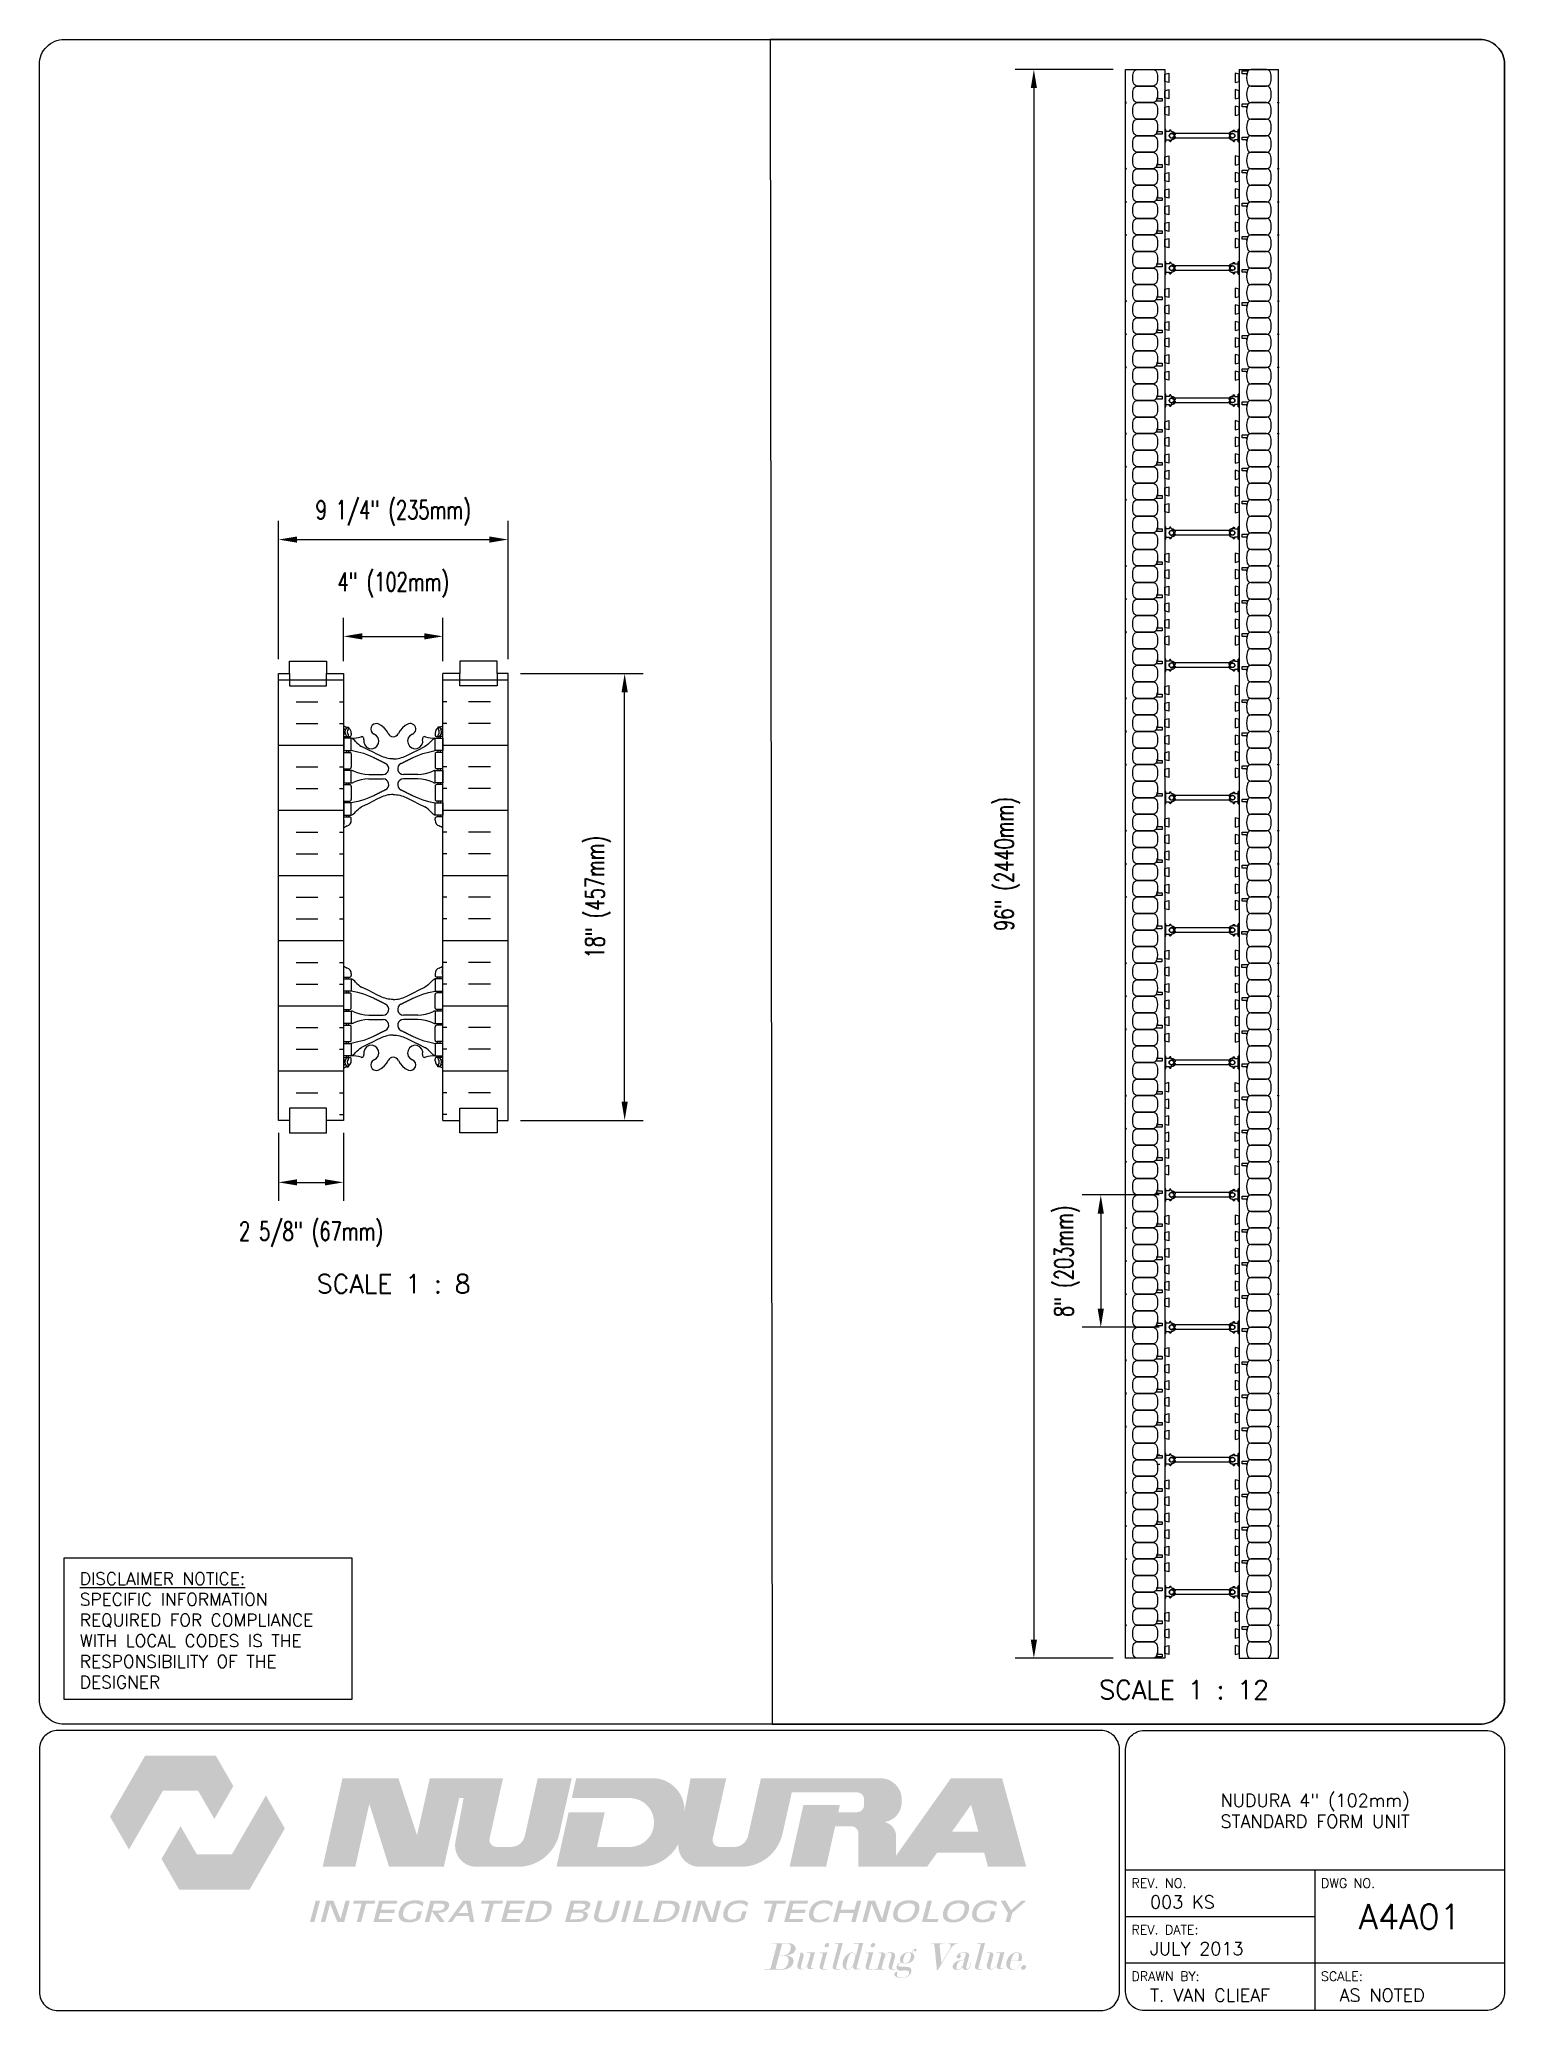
# Paper-space layout 'A4A01' of a CAD drawing. Header units: inches. Extents: x 0.42 to 7.8, y 0.49 to 10.41.
# The model-space entities are those that its viewports show. They can reach past a viewport. Long polylines and large blocks are cut down to what shows.
import ezdxf
from ezdxf.enums import TextEntityAlignment as Align

# ---------------------------------------------------------------- set-up
doc = ezdxf.new("R2010")
doc.units = ezdxf.units.IN
doc.header["$MEASUREMENT"] = 0
doc.linetypes.add('DASHED2', pattern=[0.375, 0.25, -0.125])
for name, color, linetype in [('HATCH', 12, 'Continuous'), ('line25', 2, 'Continuous'), ('LINE3', 3, 'Continuous'), ('LINE50', 5, 'Continuous'), ('LINE9', 9, 'Continuous'), ('LOGO', 7, 'Continuous'), ('TBK_LINE65', 3, 'Continuous'), ('TBK_TEXT', 4, 'Continuous'), ('TEXT', 4, 'Continuous'), ('Web_Edge', 9, 'Continuous')]:
    doc.layers.add(name, color=color, linetype=linetype)
doc.layers.add('VP', color=7, linetype='Continuous', plot=False)
doc.styles.add('DIM', font='romans.shx', dxfattribs={"width": 0.7})
doc.styles.add('ROMANS', font='romans.shx', dxfattribs={"height": 0.75})
doc.dimstyles.new('ext_12', dxfattribs={"dimscale": 12, "dimtxt": 0.09375, "dimasz": 0.09375, "dimexe": 0.09375, "dimexo": 0.0625, "dimgap": 0.0625, "dimtad": 1, "dimdec": 4, "dimzin": 2, "dimdsep": 46, "dimlunit": 4, "dimtxsty": 'DIM', "dimcen": 0.09, "dimdle": 0.09375, "dimclrt": 4, "dimadec": 0, "dimazin": 0, "dimtfac": 1, "dimtdec": 4, "dimtmove": 2, "dimatfit": 3, "dimfxl": 0, "dimfrac": 2, "dimtolj": 1, "dimtzin": 0, "dimarcsym": 0})
doc.dimstyles.new('ext_8', dxfattribs={"dimscale": 8, "dimtxt": 0.09375, "dimasz": 0.09375, "dimexe": 0.09375, "dimexo": 0.0625, "dimgap": 0.0625, "dimtad": 1, "dimdec": 4, "dimzin": 3, "dimdsep": 46, "dimlunit": 4, "dimtxsty": 'DIM', "dimcen": 0.09, "dimdle": 0.09375, "dimclrt": 4, "dimadec": 0, "dimazin": 0, "dimtfac": 1, "dimtdec": 4, "dimtmove": 2, "dimatfit": 3, "dimfxl": 0, "dimfrac": 2, "dimtolj": 1, "dimtzin": 0, "dimarcsym": 0})

psp = doc.layouts.new('A4A01')

# ---------------------------------------------------------------- texts
at = {"layer": 'TBK_TEXT', "color": 7, "style": 'ROMANS'}
for s, p in [('REV. NO.', (5.9215, 1.107)), ('DWG NO.', (6.876, 1.107)), ('REV. DATE:', (5.9215, 0.8726)), ('DRAWN BY:', (5.9215, 0.6382)), ('SCALE:', (6.876, 0.6382))]:
    psp.add_text(s, height=0.04688, dxfattribs=at).set_placement(p)
at = {"layer": 'TEXT', "insert": (0.6237, 2.6948), "char_height": 0.0625, "width": 1.41371, "attachment_point": 1, "style": 'ROMANS'}
psp.add_mtext('{\\Fromans.shx|c1;\\LDISCLAIMER NOTICE:\\l\\PSPECIFIC INFORMATION REQUIRED FOR COMPLIANCE WITH LOCAL CODES IS THE RESPONSIBILITY OF THE DESIGNER}', dxfattribs=at)

msp = doc.modelspace()

# ---------------------------------------------------------------- texts
at = {"layer": 'TEXT', "width": 25.5011371, "attachment_point": 1, "style": 'ROMANS'}
for s, insert, char_height in [('SCALE 1 : 8', (138.01808, 119.50453), 0.75), ('SCALE 1 : 12', (229.64489, 100.18977), 1.125)]:
    msp.add_mtext(s, dxfattribs=dict(at, insert=insert, char_height=char_height))

# ---------------------------------------------------------------- blocks, each defined once
blk = doc.blocks.new('TITLEBLOCK-Tag')
at = {"style": 'ROMANS'}
for tag, height, p in [('TITLE_LINE_1', 0.065, (0.927, -0.1328)), ('TITLE_LINE_2', 0.065, (0.9294, -0.2258)), ('CENTRE-LINE-3', 0.065, (0.927, -0.3246)), ('TITLE_LINE_4', 0.065, (0.927, -0.4299)), ('TITLE_LINE_5', 0.065, (0.927, -0.526)), ('DWG', 0.125, (1.4043, -0.9102))]:
    blk.add_attdef(tag, text='', height=height, dxfattribs=at).set_placement(p, align=Align.MIDDLE_CENTER)
for tag, p in [('LATEST_REVISION', (0.0954, -0.8366)), ('REVISION_DATE', (0.0954, -1.071)), ('DRAWN_BY', (0.0954, -1.3053)), ('SCALE', (1.0499, -1.3053))]:
    blk.add_attdef(tag, text='', height=0.065, dxfattribs=at).set_placement(p, align=Align.MIDDLE_LEFT)
blk = doc.blocks.new('WEB_4_CENTRE_TOP')
for p, q in [((3.688, 0.141), (0, 0.141)), ((3.688, -0.141), (0, -0.141))]:
    blk.add_line(p, q)
for centre in [(0, 0), (3.688, 0)]:
    blk.add_circle(centre, 0.141)
blk = doc.blocks.new('*D9')
at = {"layer": 'Defpoints', "color": 0}
for p in [(231.24, 197.528), (225.698, 101.528), (231.24, 101.528)]:
    blk.add_point(p, dxfattribs=at)
at = {"layer": 'TEXT', "color": 0, "lineweight": -2}
for p, q in [((230.49, 197.528), (224.573, 197.528)), ((225.698, 196.403), (225.698, 102.653)), ((230.49, 101.528), (224.573, 101.528))]:
    blk.add_line(p, q, dxfattribs=at)
at = {"layer": 'TEXT', "color": 0}
for points in [[(225.511, 196.403), (225.886, 196.403), (225.698, 197.528)], [(225.511, 102.653), (225.886, 102.653), (225.698, 101.528)]]:
    blk.add_solid(points, dxfattribs=at)
at = {"layer": 'TEXT', "color": 4, "insert": (224.091, 149.528), "char_height": 1.125, "attachment_point": 5, "rotation": 90, "style": 'DIM'}
blk.add_mtext('\\A1;96" (2440mm)', dxfattribs=at)
blk = doc.blocks.new('*D10')
at = {"layer": 'Defpoints', "color": 0}
for p in [(234.021, 129.528), (229.743, 121.528), (234.021, 121.528)]:
    blk.add_point(p, dxfattribs=at)
at = {"layer": 'TEXT', "color": 0, "lineweight": -2}
for p, q in [((233.271, 129.528), (228.618, 129.528)), ((229.743, 128.403), (229.743, 122.653)), ((233.271, 121.528), (228.618, 121.528))]:
    blk.add_line(p, q, dxfattribs=at)
at = {"layer": 'TEXT', "color": 0}
for points in [[(229.556, 128.403), (229.931, 128.403), (229.743, 129.528)], [(229.556, 122.653), (229.931, 122.653), (229.743, 121.528)]]:
    blk.add_solid(points, dxfattribs=at)
at = {"layer": 'TEXT', "color": 4, "insert": (227.699, 125.528), "char_height": 1.125, "attachment_point": 5, "rotation": 90, "style": 'DIM'}
blk.add_mtext('\\A1;8" (203mm) ', dxfattribs=at)
blk = doc.blocks.new('Connector')
blk.add_point((0.271, 0))
at = {"layer": 'LINE9'}
for p, q in [((0, 0.375), (0, -0.375)), ((0.062, -0.375), (0.062, 0.375)), ((0.281, 0.25), (0.062, 0.25))]:
    blk.add_line(p, q, dxfattribs=at)
for points, weights in [([(0.007, 0.375), (0.004, 0.375), (0, 0.375)], [1, 0.972587069138, 0.950305488115]), ([(0.327, 0.343), (0.308, 0.343), (0.281, 0.317), (0.281, 0.297)], [1, 0.85355339, 0.85355339, 1]), ([(0.328, 0.343), (0.327, 0.343), (0.327, 0.343)], [1, 0.70710678, 1]), ([(0.375, 0.297), (0.375, 0.317), (0.348, 0.343), (0.329, 0.343)], [1, 0.85355339, 0.85355339, 1]), ([(0.406, 0.25), (0.546, 0.25), (0.619, 0.131)], [0.958404415409, 0.794674173519, 0.864651571113]), ([(0.619, 0.052), (0.612, 0.049), (0.604, 0.049)], [0.83615024178, 0.892081430621, 1]), ([(0, -0.375), (0.004, -0.375), (0.007, -0.375)], [0.950305488115, 0.972587069138, 1]), ([(0.281, -0.297), (0.281, -0.317), (0.308, -0.343), (0.327, -0.343)], [1, 0.85355339, 0.85355339, 1]), ([(0.327, -0.343), (0.281, -0.343), (0.281, -0.297)], [1, 0.70710678, 1]), ([(0.329, -0.343), (0.348, -0.343), (0.375, -0.317), (0.375, -0.297)], [1, 0.85355339, 0.85355339, 1]), ([(0.375, -0.297), (0.375, -0.343), (0.329, -0.343)], [1, 0.70710678, 1]), ([(0.619, -0.131), (0.546, -0.25), (0.406, -0.25)], [0.864651574428, 0.794674169686, 0.958404415195]), ([(0.604, -0.049), (0.612, -0.049), (0.619, -0.052)], [1, 0.89208144177, 0.836150253337])]:
    blk.add_rational_spline(points, weights, degree=2, dxfattribs=at)
for points, degree in [([(0, 0.375), (0.002, 0.375), (0.005, 0.375), (0.007, 0.375)], 3), ([(0.007, 0.375), (0.021, 0.375), (0.051, 0.375), (0.062, 0.375), (0.062, 0.375)], 3), ([(0.281, 0.25), (0.281, 0.297)], 1), ([(0.327, 0.343), (0.327, 0.343), (0.328, 0.343), (0.328, 0.343)], 3), ([(0.328, 0.343), (0.329, 0.343), (0.329, 0.343), (0.329, 0.343)], 3), ([(0.375, 0.25), (0.375, 0.297)], 1), ([(0.406, 0.25), (0.375, 0.25)], 1), ([(0.406, 0.25), (0.406, 0.25)], 1), ([(0.406, 0.25), (0.406, 0.25)], 1), ([(0.406, 0.25), (0.406, 0.25)], 1), ([(0.406, 0.25), (0.406, 0.25)], 1), ([(0.406, 0.25), (0.406, 0.25)], 1), ([(0.406, 0.25), (0.406, 0.25)], 1), ([(0.406, 0.25), (0.406, 0.25)], 1), ([(0.406, 0.25), (0.406, 0.25)], 1), ([(0.406, 0.25), (0.406, 0.25)], 1), ([(0.406, 0.25), (0.406, 0.25)], 1), ([(0.406, 0.25), (0.406, 0.25)], 1), ([(0.406, 0.25), (0.406, 0.25)], 1), ([(0.406, 0.25), (0.406, 0.25)], 1), ([(0.406, 0.25), (0.406, 0.25)], 1), ([(0.406, 0.25), (0.406, 0.25)], 1), ([(0.406, 0.25), (0.406, 0.25)], 1), ([(0.406, 0.25), (0.406, 0.25)], 1), ([(0.406, 0.25), (0.406, 0.25)], 1), ([(0.406, 0.25), (0.406, 0.25)], 1), ([(0.406, 0.25), (0.406, 0.25)], 1), ([(0.406, 0.25), (0.406, 0.25)], 1), ([(0.406, 0.25), (0.406, 0.25)], 1), ([(0.406, 0.25), (0.406, 0.25)], 1), ([(0.406, 0.25), (0.406, 0.25)], 1), ([(0.604, 0.049), (0.532, 0.049)], 1), ([(0.532, 0.049), (0.532, 0.049)], 1), ([(0.532, 0.049), (0.532, 0.049)], 1), ([(0.532, 0.049), (0.532, 0.049)], 1), ([(0.532, 0.049), (0.532, 0.049)], 1), ([(0.532, 0.049), (0.532, 0.049)], 1), ([(0.532, 0.049), (0.532, 0.049)], 1), ([(0.532, 0.049), (0.532, 0.049)], 1), ([(0.532, 0.049), (0.532, 0.049)], 1), ([(0.532, 0.049), (0.532, 0.049)], 1), ([(0.532, 0.049), (0.532, 0.049)], 1), ([(0.604, 0.049), (0.609, 0.049), (0.614, 0.05), (0.619, 0.052)], 3), ([(0.604, 0.049), (0.604, 0.049)], 1), ([(0.604, 0.049), (0.604, 0.049)], 1), ([(0.604, 0.049), (0.604, 0.049)], 1), ([(0.604, 0.049), (0.604, 0.049)], 1), ([(0.619, 0.131), (0.619, 0.052)], 1), ([(0.619, 0.131), (0.619, 0.131)], 1), ([(0.619, 0.131), (0.619, 0.131)], 1), ([(0.619, 0.131), (0.619, 0.131)], 1), ([(0.619, 0.131), (0.619, 0.131)], 1), ([(0.007, -0.375), (0.005, -0.375), (0.002, -0.375), (0, -0.375)], 3), ([(0.062, -0.375), (0.062, -0.375), (0.051, -0.375), (0.021, -0.375), (0.007, -0.375)], 3), ([(0.062, -0.25), (0.281, -0.25)], 1), ([(0.281, -0.297), (0.281, -0.25)], 1), ([(0.281, -0.25), (0.281, -0.297)], 1), ([(0.328, -0.343), (0.328, -0.343), (0.327, -0.343), (0.327, -0.343)], 3), ([(0.329, -0.343), (0.329, -0.343), (0.329, -0.343), (0.328, -0.343)], 3), ([(0.375, -0.25), (0.375, -0.297)], 1), ([(0.375, -0.297), (0.375, -0.25)], 1), ([(0.406, -0.25), (0.375, -0.25)], 1), ([(0.406, -0.25), (0.406, -0.25)], 1), ([(0.406, -0.25), (0.406, -0.25)], 1), ([(0.406, -0.25), (0.406, -0.25)], 1), ([(0.406, -0.25), (0.406, -0.25)], 1), ([(0.406, -0.25), (0.406, -0.25)], 1), ([(0.406, -0.25), (0.406, -0.25)], 1), ([(0.406, -0.25), (0.406, -0.25)], 1), ([(0.406, -0.25), (0.406, -0.25)], 1), ([(0.406, -0.25), (0.406, -0.25)], 1), ([(0.406, -0.25), (0.406, -0.25)], 1), ([(0.406, -0.25), (0.406, -0.25)], 1), ([(0.532, -0.049), (0.604, -0.049)], 1), ([(0.604, -0.049), (0.58, -0.049), (0.556, -0.049), (0.532, -0.049)], 3), ([(0.532, -0.049), (0.532, -0.049)], 1), ([(0.532, -0.049), (0.532, -0.049)], 1), ([(0.532, -0.049), (0.532, -0.049)], 1), ([(0.532, -0.049), (0.532, -0.049)], 1), ([(0.619, -0.052), (0.614, -0.05), (0.609, -0.049), (0.604, -0.049)], 3), ([(0.604, -0.049), (0.604, -0.049)], 1), ([(0.604, -0.049), (0.604, -0.049)], 1), ([(0.604, -0.049), (0.604, -0.049)], 1), ([(0.604, -0.049), (0.604, -0.049)], 1), ([(0.604, -0.049), (0.604, -0.049)], 1), ([(0.604, -0.049), (0.604, -0.049)], 1), ([(0.604, -0.049), (0.604, -0.049)], 1), ([(0.604, -0.049), (0.604, -0.049)], 1), ([(0.619, -0.052), (0.619, -0.131)], 1), ([(0.619, -0.131), (0.619, -0.131)], 1), ([(0.619, -0.131), (0.619, -0.131)], 1), ([(0.619, -0.131), (0.619, -0.131)], 1), ([(0.619, -0.131), (0.619, -0.131)], 1)]:
    blk.add_open_spline(points, degree=degree, dxfattribs=at)
for points, weights, knots in [([(0.062, 0.375), (0.062, 0.375), (0.046, 0.375), (0.03, 0.375), (0.007, 0.375)], [0.868718858569, 0.861102746415, 1, 0.861102734288, 0.868718859898], [0, 0, 0, 0.5, 0.5, 1, 1, 1]), ([(0.532, 0.049), (0.472, 0.203), (0.333, 0.113), (0.157, 0), (0.333, -0.113), (0.472, -0.203), (0.532, -0.049)], [0.899508922286, 0.599718215298, 1, 0.54226024, 1, 0.599718224335, 0.899508908749], [0, 0, 0, 0.318112, 0.318112, 0.681888, 0.681888, 1, 1, 1]), ([(0.007, -0.375), (0.03, -0.375), (0.046, -0.375), (0.062, -0.375), (0.062, -0.375)], [0.868718859319, 0.861102739573, 1, 0.861102742958, 0.868718858948], [0, 0, 0, 0.5, 0.5, 1, 1, 1])]:
    blk.add_rational_spline(points, weights, degree=2, knots=knots, dxfattribs=at)
blk = doc.blocks.new('*D12')
at = {"layer": 'Defpoints', "color": 0}
for p in [(145.729, 143.714), (150.43, 143.714), (145.729, 125.714)]:
    blk.add_point(p, dxfattribs=at)
at = {"layer": 'TEXT', "color": 0, "lineweight": -2}
for p, q in [((146.229, 143.714), (151.18, 143.714)), ((150.43, 126.464), (150.43, 142.964)), ((146.229, 125.714), (151.18, 125.714))]:
    blk.add_line(p, q, dxfattribs=at)
at = {"layer": 'TEXT', "color": 0}
for points in [[(150.305, 142.964), (150.555, 142.964), (150.43, 143.714)], [(150.305, 126.464), (150.555, 126.464), (150.43, 125.714)]]:
    blk.add_solid(points, dxfattribs=at)
at = {"layer": 'TEXT', "color": 4, "insert": (149.358, 134.714), "char_height": 0.75, "attachment_point": 5, "rotation": 90, "style": 'DIM'}
blk.add_mtext('\\A1;18" (457mm)', dxfattribs=at)
blk = doc.blocks.new('*D13')
at = {"layer": 'Defpoints', "color": 0}
for p in [(145.729, 149.112), (136.479, 143.793), (145.729, 143.793)]:
    blk.add_point(p, dxfattribs=at)
at = {"layer": 'TEXT', "color": 0, "lineweight": -2}
for p, q in [((136.479, 144.293), (136.479, 149.862)), ((145.729, 144.293), (145.729, 149.862)), ((137.229, 149.112), (144.979, 149.112))]:
    blk.add_line(p, q, dxfattribs=at)
at = {"layer": 'TEXT', "color": 0}
for points in [[(137.229, 149.237), (137.229, 148.987), (136.479, 149.112)], [(144.979, 149.237), (144.979, 148.987), (145.729, 149.112)]]:
    blk.add_solid(points, dxfattribs=at)
at = {"layer": 'TEXT', "color": 4, "insert": (141.104, 150.183), "char_height": 0.75, "attachment_point": 5, "style": 'DIM'}
blk.add_mtext('\\A1;9 1/4" (235mm)', dxfattribs=at)
blk = doc.blocks.new('*D14')
at = {"layer": 'Defpoints', "color": 0}
for p in [(143.104, 145.213), (139.104, 143.714), (143.104, 143.714)]:
    blk.add_point(p, dxfattribs=at)
at = {"layer": 'TEXT', "color": 0, "lineweight": -2}
for p, q in [((139.104, 144.214), (139.104, 145.963)), ((143.104, 144.214), (143.104, 145.963)), ((139.854, 145.213), (142.354, 145.213))]:
    blk.add_line(p, q, dxfattribs=at)
at = {"layer": 'TEXT', "color": 0}
for points in [[(139.854, 145.338), (139.854, 145.088), (139.104, 145.213)], [(142.354, 145.338), (142.354, 145.088), (143.104, 145.213)]]:
    blk.add_solid(points, dxfattribs=at)
at = {"layer": 'TEXT', "color": 4, "insert": (141.104, 147.284), "char_height": 0.75, "attachment_point": 5, "style": 'DIM'}
blk.add_mtext('\\A1;4" (102mm)', dxfattribs=at)
blk = doc.blocks.new('*D15')
at = {"layer": 'Defpoints', "color": 0}
for p in [(136.479, 125.714), (139.104, 125.714), (139.104, 123.219)]:
    blk.add_point(p, dxfattribs=at)
at = {"layer": 'TEXT', "color": 0, "lineweight": -2}
for p, q in [((136.479, 125.214), (136.479, 122.469)), ((139.104, 125.214), (139.104, 122.469)), ((137.229, 123.219), (138.354, 123.219))]:
    blk.add_line(p, q, dxfattribs=at)
at = {"layer": 'TEXT', "color": 0}
for points in [[(137.229, 123.344), (137.229, 123.094), (136.479, 123.219)], [(138.354, 123.344), (138.354, 123.094), (139.104, 123.219)]]:
    blk.add_solid(points, dxfattribs=at)
at = {"layer": 'TEXT', "color": 4, "insert": (137.791, 121.128), "char_height": 0.75, "attachment_point": 5, "style": 'DIM'}
blk.add_mtext('\\A1;2 5/8" (67mm)', dxfattribs=at)

# ---------------------------------------------------------------- dimensions: what is measured, and where the dimension line sits
at = {"layer": 'TEXT'}
for base, p1, p2, text, dimstyle, picture, middle in [((225.69808, 101.52819), (231.24015, 197.52819), (231.24015, 101.52819), '96" (2440mm)', 'ext_12', '*D9', (224.09094, 149.52819)), ((150.42969, 143.71419), (145.72884, 125.71419), (145.72884, 143.71419), '18" (457mm)', 'ext_8', '*D12', (149.35826, 134.71419))]:
    dim = msp.add_linear_dim(base=base, p1=p1, p2=p2, angle=90, text=text, dimstyle=dimstyle, dxfattribs=at)
    dim.commit()
    dim.dimension.update_dxf_attribs({"geometry": picture, "text_midpoint": middle})
for base, p1, p2, text, picture, middle in [((145.72884, 149.11156), (136.47884, 143.79324), (145.72884, 143.79324), '9 1/4" (235mm)', '*D13', (141.10384, 150.18299)), ((143.10384, 145.21265), (139.10384, 143.71419), (143.10384, 143.71419), '4" (102mm)', '*D14', (141.10384, 147.28408))]:
    dim = msp.add_linear_dim(base=base, p1=p1, p2=p2, text=text, dimstyle='ext_8', dxfattribs=at)
    dim.commit()
    dim.dimension.update_dxf_attribs({"geometry": picture, "text_midpoint": middle})
dim = msp.add_linear_dim(base=(229.74323, 121.52819), p1=(234.02115, 129.52819), p2=(234.02115, 121.52819), angle=90, text='8" (203mm) ', dimstyle='ext_12', dxfattribs=at)
dim.commit()
dim.dimension.update_dxf_attribs({"geometry": '*D10', "text_midpoint": (227.69862, 125.52819), "dimtype": 160})
dim = msp.add_linear_dim(base=(139.10384, 123.21856), p1=(136.47884, 125.71419), p2=(139.10384, 125.71419), text='2 5/8" (67mm)', dimstyle='ext_8', dxfattribs=at)
dim.commit()
dim.dimension.update_dxf_attribs({"geometry": '*D15', "text_midpoint": (137.79134, 121.12782), "dimtype": 160})

# ---------------------------------------------------------------- hatches: boundary and pattern name
at = {"layer": 'HATCH'}
h = msp.add_hatch(dxfattribs=at)
h.set_pattern_fill('INSUL', color=256, scale=7, style=0)
h.set_pattern_definition([(0, (-2787.0577, -271.2953), (0, 2.625), []), (0, (-2787.0577, -270.4203), (0, 2.625), [0.875, -0.875]), (0, (-2787.0577, -269.5453), (0, 2.625), [0.875, -0.875])])
h.paths.add_polyline_path([(136.47884, 125.71419), (136.91634, 125.71419), (136.91634, 126.21419), (138.41634, 126.21419), (138.41634, 125.71419), (139.10384, 125.71419), (139.10384, 143.71419), (138.41634, 143.71419), (138.41634, 144.21419), (136.91634, 144.21419), (136.91634, 143.71419), (136.47884, 143.71419)])
h = msp.add_hatch(dxfattribs=at)
h.set_pattern_fill('INSUL', color=256, scale=7, style=0)
h.set_pattern_definition([(180, (3069.2654, -271.2953), (0, 2.625), []), (180, (3069.2654, -270.4203), (0, 2.625), [0.875, -0.875]), (180, (3069.2654, -269.5453), (0, 2.625), [0.875, -0.875])])
h.paths.add_polyline_path([(145.72884, 125.71419), (145.29134, 125.71419), (145.29134, 126.21419), (143.79134, 126.21419), (143.79134, 125.71419), (143.10384, 125.71419), (143.10384, 143.71419), (143.79134, 143.71419), (143.79134, 144.21419), (145.29134, 144.21419), (145.29134, 143.71419), (145.72884, 143.71419)])

# ---------------------------------------------------------------- linework, layer by layer
at = {"layer": 'line25'}
for p, q in [((233.61515, 197.52819), (233.61515, 169.06015)), ((238.11515, 197.52819), (238.11515, 169.06015)), ((233.61515, 169.15319), (233.61515, 101.52819)), ((238.11515, 169.15319), (238.11515, 101.52819)), ((139.10384, 143.71419), (139.10384, 125.71419)), ((143.10384, 125.71419), (143.10384, 143.71419))]:
    msp.add_line(p, q, dxfattribs=at)
for points in [[(233.61515, 197.24703), (233.86515, 197.30936), (233.86515, 196.74703), (233.61515, 196.80936)], [(238.11515, 197.24703), (237.86515, 197.30936), (237.86515, 196.74703), (238.11515, 196.80936)], [(233.61515, 196.24703), (233.86515, 196.30936), (233.86515, 195.74703), (233.61515, 195.80936)], [(238.11515, 196.24703), (237.86515, 196.30936), (237.86515, 195.74703), (238.11515, 195.80936)], [(233.61515, 195.24703), (233.86515, 195.30936), (233.86515, 194.74703), (233.61515, 194.80936)], [(238.11515, 195.24703), (237.86515, 195.30936), (237.86515, 194.74703), (238.11515, 194.80936)], [(233.61515, 192.24703), (233.86515, 192.30936), (233.86515, 191.74703), (233.61515, 191.80936)], [(238.11515, 192.24703), (237.86515, 192.30936), (237.86515, 191.74703), (238.11515, 191.80936)], [(233.61515, 191.24703), (233.86515, 191.30936), (233.86515, 190.74703), (233.61515, 190.80936)], [(238.11515, 191.24703), (237.86515, 191.30936), (237.86515, 190.74703), (238.11515, 190.80936)], [(233.61515, 190.24703), (233.86515, 190.30936), (233.86515, 189.74703), (233.61515, 189.80936)], [(238.11515, 190.24703), (237.86515, 190.30936), (237.86515, 189.74703), (238.11515, 189.80936)], [(233.61515, 189.24703), (233.86515, 189.30936), (233.86515, 188.74703), (233.61515, 188.80936)], [(238.11515, 189.24703), (237.86515, 189.30936), (237.86515, 188.74703), (238.11515, 188.80936)], [(233.61515, 188.24703), (233.86515, 188.30936), (233.86515, 187.74703), (233.61515, 187.80936)], [(238.11515, 188.24703), (237.86515, 188.30936), (237.86515, 187.74703), (238.11515, 187.80936)], [(233.61515, 187.24703), (233.86515, 187.30936), (233.86515, 186.74703), (233.61515, 186.80936)], [(238.11515, 187.24703), (237.86515, 187.30936), (237.86515, 186.74703), (238.11515, 186.80936)], [(233.61515, 184.24703), (233.86515, 184.30936), (233.86515, 183.74703), (233.61515, 183.80936)], [(238.11515, 184.24703), (237.86515, 184.30936), (237.86515, 183.74703), (238.11515, 183.80936)], [(233.61515, 183.24703), (233.86515, 183.30936), (233.86515, 182.74703), (233.61515, 182.80936)], [(238.11515, 183.24703), (237.86515, 183.30936), (237.86515, 182.74703), (238.11515, 182.80936)], [(233.61515, 182.24703), (233.86515, 182.30936), (233.86515, 181.74703), (233.61515, 181.80936)], [(238.11515, 182.24703), (237.86515, 182.30936), (237.86515, 181.74703), (238.11515, 181.80936)], [(233.61515, 181.24703), (233.86515, 181.30936), (233.86515, 180.74703), (233.61515, 180.80936)], [(238.11515, 181.24703), (237.86515, 181.30936), (237.86515, 180.74703), (238.11515, 180.80936)], [(233.61515, 180.24703), (233.86515, 180.30936), (233.86515, 179.74703), (233.61515, 179.80936)], [(238.11515, 180.24703), (237.86515, 180.30936), (237.86515, 179.74703), (238.11515, 179.80936)], [(233.61515, 179.24703), (233.86515, 179.30936), (233.86515, 178.74703), (233.61515, 178.80936)], [(238.11515, 179.24703), (237.86515, 179.30936), (237.86515, 178.74703), (238.11515, 178.80936)], [(233.61515, 176.24703), (233.86515, 176.30936), (233.86515, 175.74703), (233.61515, 175.80936)], [(238.11515, 176.24703), (237.86515, 176.30936), (237.86515, 175.74703), (238.11515, 175.80936)], [(233.61515, 175.24703), (233.86515, 175.30936), (233.86515, 174.74703), (233.61515, 174.80936)], [(238.11515, 175.24703), (237.86515, 175.30936), (237.86515, 174.74703), (238.11515, 174.80936)], [(233.61515, 174.24703), (233.86515, 174.30936), (233.86515, 173.74703), (233.61515, 173.80936)], [(238.11515, 174.24703), (237.86515, 174.30936), (237.86515, 173.74703), (238.11515, 173.80936)], [(233.61515, 173.24703), (233.86515, 173.30936), (233.86515, 172.74703), (233.61515, 172.80936)], [(238.11515, 173.24703), (237.86515, 173.30936), (237.86515, 172.74703), (238.11515, 172.80936)], [(233.61515, 172.24703), (233.86515, 172.30936), (233.86515, 171.74703), (233.61515, 171.80936)], [(238.11515, 172.24703), (237.86515, 172.30936), (237.86515, 171.74703), (238.11515, 171.80936)], [(233.61515, 171.24703), (233.86515, 171.30936), (233.86515, 170.74703), (233.61515, 170.80936)], [(238.11515, 171.24703), (237.86515, 171.30936), (237.86515, 170.74703), (238.11515, 170.80936)], [(233.61263, 168.24703), (233.86263, 168.30936), (233.86263, 167.74703), (233.61263, 167.80936)], [(238.11263, 168.24703), (237.86263, 168.30936), (237.86263, 167.74703), (238.11263, 167.80936)], [(233.61263, 167.24703), (233.86263, 167.30936), (233.86263, 166.74703), (233.61263, 166.80936)], [(238.11263, 167.24703), (237.86263, 167.30936), (237.86263, 166.74703), (238.11263, 166.80936)], [(233.61263, 166.24703), (233.86263, 166.30936), (233.86263, 165.74703), (233.61263, 165.80936)], [(238.11263, 166.24703), (237.86263, 166.30936), (237.86263, 165.74703), (238.11263, 165.80936)], [(233.61263, 165.24703), (233.86263, 165.30936), (233.86263, 164.74703), (233.61263, 164.80936)], [(238.11263, 165.24703), (237.86263, 165.30936), (237.86263, 164.74703), (238.11263, 164.80936)], [(233.61263, 164.24703), (233.86263, 164.30936), (233.86263, 163.74703), (233.61263, 163.80936)], [(238.11263, 164.24703), (237.86263, 164.30936), (237.86263, 163.74703), (238.11263, 163.80936)], [(233.61263, 163.24703), (233.86263, 163.30936), (233.86263, 162.74703), (233.61263, 162.80936)], [(238.11263, 163.24703), (237.86263, 163.30936), (237.86263, 162.74703), (238.11263, 162.80936)], [(233.61515, 160.24703), (233.86515, 160.30936), (233.86515, 159.74703), (233.61515, 159.80936)], [(238.11515, 160.24703), (237.86515, 160.30936), (237.86515, 159.74703), (238.11515, 159.80936)], [(233.61515, 159.24703), (233.86515, 159.30936), (233.86515, 158.74703), (233.61515, 158.80936)], [(238.11515, 159.24703), (237.86515, 159.30936), (237.86515, 158.74703), (238.11515, 158.80936)], [(233.61515, 158.24703), (233.86515, 158.30936), (233.86515, 157.74703), (233.61515, 157.80936)], [(238.11515, 158.24703), (237.86515, 158.30936), (237.86515, 157.74703), (238.11515, 157.80936)], [(233.61515, 157.24703), (233.86515, 157.30936), (233.86515, 156.74703), (233.61515, 156.80936)], [(238.11515, 157.24703), (237.86515, 157.30936), (237.86515, 156.74703), (238.11515, 156.80936)], [(233.61515, 156.24703), (233.86515, 156.30936), (233.86515, 155.74703), (233.61515, 155.80936)], [(238.11515, 156.24703), (237.86515, 156.30936), (237.86515, 155.74703), (238.11515, 155.80936)], [(233.61515, 155.24703), (233.86515, 155.30936), (233.86515, 154.74703), (233.61515, 154.80936)], [(238.11515, 155.24703), (237.86515, 155.30936), (237.86515, 154.74703), (238.11515, 154.80936)], [(233.61515, 152.24703), (233.86515, 152.30936), (233.86515, 151.74703), (233.61515, 151.80936)], [(238.11515, 152.24703), (237.86515, 152.30936), (237.86515, 151.74703), (238.11515, 151.80936)], [(233.61515, 151.24703), (233.86515, 151.30936), (233.86515, 150.74703), (233.61515, 150.80936)], [(238.11515, 151.24703), (237.86515, 151.30936), (237.86515, 150.74703), (238.11515, 150.80936)], [(233.61515, 150.24703), (233.86515, 150.30936), (233.86515, 149.74703), (233.61515, 149.80936)], [(238.11515, 150.24703), (237.86515, 150.30936), (237.86515, 149.74703), (238.11515, 149.80936)], [(233.61515, 149.24703), (233.86515, 149.30936), (233.86515, 148.74703), (233.61515, 148.80936)], [(238.11515, 149.24703), (237.86515, 149.30936), (237.86515, 148.74703), (238.11515, 148.80936)], [(233.61515, 148.24703), (233.86515, 148.30936), (233.86515, 147.74703), (233.61515, 147.80936)], [(238.11515, 148.24703), (237.86515, 148.30936), (237.86515, 147.74703), (238.11515, 147.80936)], [(233.61515, 147.24703), (233.86515, 147.30936), (233.86515, 146.74703), (233.61515, 146.80936)], [(238.11515, 147.24703), (237.86515, 147.30936), (237.86515, 146.74703), (238.11515, 146.80936)], [(233.61263, 144.24703), (233.86263, 144.30936), (233.86263, 143.74703), (233.61263, 143.80936)], [(238.11263, 144.24703), (237.86263, 144.30936), (237.86263, 143.74703), (238.11263, 143.80936)], [(233.61263, 143.24703), (233.86263, 143.30936), (233.86263, 142.74703), (233.61263, 142.80936)], [(238.11263, 143.24703), (237.86263, 143.30936), (237.86263, 142.74703), (238.11263, 142.80936)], [(233.61263, 142.24703), (233.86263, 142.30936), (233.86263, 141.74703), (233.61263, 141.80936)], [(238.11263, 142.24703), (237.86263, 142.30936), (237.86263, 141.74703), (238.11263, 141.80936)], [(233.61263, 141.24703), (233.86263, 141.30936), (233.86263, 140.74703), (233.61263, 140.80936)], [(238.11263, 141.24703), (237.86263, 141.30936), (237.86263, 140.74703), (238.11263, 140.80936)], [(233.61263, 140.24703), (233.86263, 140.30936), (233.86263, 139.74703), (233.61263, 139.80936)], [(238.11263, 140.24703), (237.86263, 140.30936), (237.86263, 139.74703), (238.11263, 139.80936)], [(233.61263, 139.24703), (233.86263, 139.30936), (233.86263, 138.74703), (233.61263, 138.80936)], [(238.11263, 139.24703), (237.86263, 139.30936), (237.86263, 138.74703), (238.11263, 138.80936)], [(233.61263, 135.80936), (233.86263, 135.74703), (233.86263, 136.30936), (233.61263, 136.24703)], [(238.11263, 135.80936), (237.86263, 135.74703), (237.86263, 136.30936), (238.11263, 136.24703)], [(233.61263, 134.80936), (233.86263, 134.74703), (233.86263, 135.30936), (233.61263, 135.24703)], [(238.11263, 134.80936), (237.86263, 134.74703), (237.86263, 135.30936), (238.11263, 135.24703)], [(233.61263, 133.80936), (233.86263, 133.74703), (233.86263, 134.30936), (233.61263, 134.24703)], [(238.11263, 133.80936), (237.86263, 133.74703), (237.86263, 134.30936), (238.11263, 134.24703)], [(233.61263, 132.80936), (233.86263, 132.74703), (233.86263, 133.30936), (233.61263, 133.24703)], [(238.11263, 132.80936), (237.86263, 132.74703), (237.86263, 133.30936), (238.11263, 133.24703)], [(233.61263, 131.80936), (233.86263, 131.74703), (233.86263, 132.30936), (233.61263, 132.24703)], [(238.11263, 131.80936), (237.86263, 131.74703), (237.86263, 132.30936), (238.11263, 132.24703)], [(233.61263, 130.80936), (233.86263, 130.74703), (233.86263, 131.30936), (233.61263, 131.24703)], [(238.11263, 130.80936), (237.86263, 130.74703), (237.86263, 131.30936), (238.11263, 131.24703)], [(233.61515, 128.24703), (233.86515, 128.30936), (233.86515, 127.74703), (233.61515, 127.80936)], [(238.11515, 128.24703), (237.86515, 128.30936), (237.86515, 127.74703), (238.11515, 127.80936)], [(233.61515, 127.24703), (233.86515, 127.30936), (233.86515, 126.74703), (233.61515, 126.80936)], [(238.11515, 127.24703), (237.86515, 127.30936), (237.86515, 126.74703), (238.11515, 126.80936)], [(233.61515, 126.24703), (233.86515, 126.30936), (233.86515, 125.74703), (233.61515, 125.80936)], [(238.11515, 126.24703), (237.86515, 126.30936), (237.86515, 125.74703), (238.11515, 125.80936)], [(233.61515, 125.24703), (233.86515, 125.30936), (233.86515, 124.74703), (233.61515, 124.80936)], [(238.11515, 125.24703), (237.86515, 125.30936), (237.86515, 124.74703), (238.11515, 124.80936)], [(233.61515, 124.24703), (233.86515, 124.30936), (233.86515, 123.74703), (233.61515, 123.80936)], [(238.11515, 124.24703), (237.86515, 124.30936), (237.86515, 123.74703), (238.11515, 123.80936)], [(233.61515, 123.24703), (233.86515, 123.30936), (233.86515, 122.74703), (233.61515, 122.80936)], [(238.11515, 123.24703), (237.86515, 123.30936), (237.86515, 122.74703), (238.11515, 122.80936)], [(233.61515, 120.24703), (233.86515, 120.30936), (233.86515, 119.74703), (233.61515, 119.80936)], [(238.11515, 120.24703), (237.86515, 120.30936), (237.86515, 119.74703), (238.11515, 119.80936)], [(233.61515, 119.24703), (233.86515, 119.30936), (233.86515, 118.74703), (233.61515, 118.80936)], [(238.11515, 119.24703), (237.86515, 119.30936), (237.86515, 118.74703), (238.11515, 118.80936)], [(233.61515, 118.24703), (233.86515, 118.30936), (233.86515, 117.74703), (233.61515, 117.80936)], [(238.11515, 118.24703), (237.86515, 118.30936), (237.86515, 117.74703), (238.11515, 117.80936)], [(233.61515, 117.24703), (233.86515, 117.30936), (233.86515, 116.74703), (233.61515, 116.80936)], [(238.11515, 117.24703), (237.86515, 117.30936), (237.86515, 116.74703), (238.11515, 116.80936)], [(233.61515, 116.24703), (233.86515, 116.30936), (233.86515, 115.74703), (233.61515, 115.80936)], [(238.11515, 116.24703), (237.86515, 116.30936), (237.86515, 115.74703), (238.11515, 115.80936)], [(233.61515, 115.24703), (233.86515, 115.30936), (233.86515, 114.74703), (233.61515, 114.80936)], [(238.11515, 115.24703), (237.86515, 115.30936), (237.86515, 114.74703), (238.11515, 114.80936)], [(233.61515, 112.24703), (233.86515, 112.30936), (233.86515, 111.74703), (233.61515, 111.80936)], [(238.11515, 112.24703), (237.86515, 112.30936), (237.86515, 111.74703), (238.11515, 111.80936)], [(233.61515, 111.24703), (233.86515, 111.30936), (233.86515, 110.74703), (233.61515, 110.80936)], [(238.11515, 111.24703), (237.86515, 111.30936), (237.86515, 110.74703), (238.11515, 110.80936)], [(233.61515, 110.24703), (233.86515, 110.30936), (233.86515, 109.74703), (233.61515, 109.80936)], [(238.11515, 110.24703), (237.86515, 110.30936), (237.86515, 109.74703), (238.11515, 109.80936)], [(233.61515, 109.24703), (233.86515, 109.30936), (233.86515, 108.74703), (233.61515, 108.80936)], [(238.11515, 109.24703), (237.86515, 109.30936), (237.86515, 108.74703), (238.11515, 108.80936)], [(233.61515, 108.24703), (233.86515, 108.30936), (233.86515, 107.74703), (233.61515, 107.80936)], [(238.11515, 108.24703), (237.86515, 108.30936), (237.86515, 107.74703), (238.11515, 107.80936)], [(233.61515, 107.24703), (233.86515, 107.30936), (233.86515, 106.74703), (233.61515, 106.80936)], [(238.11515, 107.24703), (237.86515, 107.30936), (237.86515, 106.74703), (238.11515, 106.80936)], [(233.61515, 104.24703), (233.86515, 104.30936), (233.86515, 103.74703), (233.61515, 103.80936)], [(238.11515, 104.24703), (237.86515, 104.30936), (237.86515, 103.74703), (238.11515, 103.80936)], [(233.61515, 103.24703), (233.86515, 103.30936), (233.86515, 102.74703), (233.61515, 102.80936)], [(238.11515, 103.24703), (237.86515, 103.30936), (237.86515, 102.74703), (238.11515, 102.80936)], [(233.61515, 102.24703), (233.86515, 102.30936), (233.86515, 101.74703), (233.61515, 101.80936)], [(238.11515, 102.24703), (237.86515, 102.30936), (237.86515, 101.74703), (238.11515, 101.80936)]]:
    msp.add_lwpolyline(points, close=True, dxfattribs=at)
at = {"layer": 'LINE50'}
for p, q in [((231.24015, 197.52819), (233.61515, 197.52819)), ((231.24015, 169.06015), (231.24015, 197.52819)), ((238.11515, 197.52819), (240.49015, 197.52819)), ((240.49015, 169.06015), (240.49015, 197.52819)), ((231.24015, 101.52819), (231.24015, 171.49694)), ((240.49015, 101.52819), (240.49015, 171.49694)), ((136.47884, 125.71419), (136.47884, 143.71419)), ((145.72884, 125.71419), (145.72884, 143.71419)), ((233.61515, 101.52819), (231.24015, 101.52819)), ((238.11515, 101.52819), (240.49015, 101.52819))]:
    msp.add_line(p, q, dxfattribs=at)
for points in [[(136.47884, 143.71419), (136.91634, 143.71419), (136.91634, 144.21419), (138.41634, 144.21419), (138.41634, 143.71419), (139.10384, 143.71419)], [(145.72884, 143.71419), (145.29134, 143.71419), (145.29134, 144.21419), (143.79134, 144.21419), (143.79134, 143.71419), (143.10384, 143.71419)], [(139.10384, 125.71419), (138.41634, 125.71419), (138.41634, 126.21419), (136.91634, 126.21419), (136.91634, 125.71419), (136.47884, 125.71419)], [(143.10384, 125.71419), (143.79134, 125.71419), (143.79134, 126.21419), (145.29134, 126.21419), (145.29134, 125.71419), (145.72884, 125.71419)]]:
    msp.add_lwpolyline(points, dxfattribs=at)
at = {"layer": 'LINE9'}
for p, q in [((233.30525, 113.8107), (233.12225, 113.8107)), ((233.30525, 113.24568), (233.12225, 113.24568))]:
    msp.add_line(p, q, dxfattribs=at)
for points in [[(233.12611, 197.35512, -0.15767078), (233.12611, 196.70127, -0.32530463), (232.88824, 196.52819), (231.96707, 196.52819, -0.32530463), (231.7292, 196.70127, -0.15767078), (231.7292, 197.35512, -0.32530463), (231.96707, 197.52819), (232.88824, 197.52819, -0.32530463)], [(238.6042, 197.35512, 0.0372667), (238.56687, 197.20142, 0.46303561), (238.50521, 197.27411), (238.28361, 197.27411), (238.28361, 197.44494), (238.6297, 197.44494, 0.18900236), (238.67217, 197.46159, 0.12840736)], [(238.6042, 197.35512, 0.15767078), (238.6042, 196.70127, 0.32530463), (238.84207, 196.52819), (239.76324, 196.52819, 0.32530463), (240.00111, 196.70127, 0.15767078), (240.00111, 197.35512, 0.32530463), (239.76324, 197.52819), (238.84207, 197.52819, 0.32530463)], [(233.12611, 196.35512, -0.15767078), (233.12611, 195.70127, -0.32530463), (232.88824, 195.52819), (231.96707, 195.52819, -0.32530463), (231.7292, 195.70127, -0.15767078), (231.7292, 196.35512, -0.32530463), (231.96707, 196.52819), (232.88824, 196.52819, -0.32530463)], [(238.6042, 196.35512, 0.15767078), (238.6042, 195.70127, 0.32530463), (238.84207, 195.52819), (239.76324, 195.52819, 0.32530463), (240.00111, 195.70127, 0.15767078), (240.00111, 196.35512, 0.32530463), (239.76324, 196.52819), (238.84207, 196.52819, 0.32530463)], [(233.12611, 195.35512, -0.15767078), (233.12611, 194.70127, -0.32530463), (232.88824, 194.52819), (231.96707, 194.52819, -0.32530463), (231.7292, 194.70127, -0.15767078), (231.7292, 195.35512, -0.32530463), (231.96707, 195.52819), (232.88824, 195.52819, -0.32530463)], [(233.12611, 195.70127, 0.0372667), (233.16344, 195.85497, 0.46303561), (233.2251, 195.78228), (233.4467, 195.78228), (233.4467, 195.61144), (233.10061, 195.61144, 0.18900236), (233.05813, 195.59479, 0.12840736)], [(238.6042, 195.35512, 0.0372667), (238.56687, 195.20142, 0.46303561), (238.50521, 195.27411), (238.28361, 195.27411), (238.28361, 195.44494), (238.6297, 195.44494, 0.18900236), (238.67217, 195.46159, 0.12840736)], [(238.6042, 195.35512, 0.15767078), (238.6042, 194.70127, 0.32530463), (238.84207, 194.52819), (239.76324, 194.52819, 0.32530463), (240.00111, 194.70127, 0.15767078), (240.00111, 195.35512, 0.32530463), (239.76324, 195.52819), (238.84207, 195.52819, 0.32530463)], [(233.12611, 194.35512, -0.15767078), (233.12611, 193.70127, -0.32530463), (232.88824, 193.52819), (231.96707, 193.52819, -0.32530463), (231.7292, 193.70127, -0.15767078), (231.7292, 194.35512, -0.32530463), (231.96707, 194.52819), (232.88824, 194.52819, -0.32530463)], [(233.12611, 193.70127, 0.0372667), (233.16344, 193.85497, 0.46303561), (233.2251, 193.78228), (233.4467, 193.78228), (233.4467, 193.61144), (233.10061, 193.61144, 0.18900236), (233.05813, 193.59479, 0.12840736)], [(238.6042, 194.35512, 0.15767078), (238.6042, 193.70127, 0.32530463), (238.84207, 193.52819), (239.76324, 193.52819, 0.32530463), (240.00111, 193.70127, 0.15767078), (240.00111, 194.35512, 0.32530463), (239.76324, 194.52819), (238.84207, 194.52819, 0.32530463)], [(233.12611, 193.35512, -0.15767078), (233.12611, 192.70127, -0.32530463), (232.88824, 192.52819), (231.96707, 192.52819, -0.32530463), (231.7292, 192.70127, -0.15767078), (231.7292, 193.35512, -0.32530463), (231.96707, 193.52819), (232.88824, 193.52819, -0.32530463)], [(238.6042, 193.35512, 0.0372667), (238.56687, 193.20142, 0.46303561), (238.50521, 193.27411), (238.28361, 193.27411), (238.28361, 193.44494), (238.6297, 193.44494, 0.18900236), (238.67217, 193.46159, 0.12840736)], [(238.6042, 193.35512, 0.15767078), (238.6042, 192.70127, 0.32530463), (238.84207, 192.52819), (239.76324, 192.52819, 0.32530463), (240.00111, 192.70127, 0.15767078), (240.00111, 193.35512, 0.32530463), (239.76324, 193.52819), (238.84207, 193.52819, 0.32530463)], [(233.12611, 192.35512, -0.15767078), (233.12611, 191.70127, -0.32530463), (232.88824, 191.52819), (231.96707, 191.52819, -0.32530463), (231.7292, 191.70127, -0.15767078), (231.7292, 192.35512, -0.32530463), (231.96707, 192.52819), (232.88824, 192.52819, -0.32530463)], [(238.6042, 192.35512, 0.15767078), (238.6042, 191.70127, 0.32530463), (238.84207, 191.52819), (239.76324, 191.52819, 0.32530463), (240.00111, 191.70127, 0.15767078), (240.00111, 192.35512, 0.32530463), (239.76324, 192.52819), (238.84207, 192.52819, 0.32530463)], [(233.12611, 191.35512, -0.15767078), (233.12611, 190.70127, -0.32530463), (232.88824, 190.52819), (231.96707, 190.52819, -0.32530463), (231.7292, 190.70127, -0.15767078), (231.7292, 191.35512, -0.32530463), (231.96707, 191.52819), (232.88824, 191.52819, -0.32530463)], [(233.12611, 191.70127, 0.0372667), (233.16344, 191.85497, 0.46303561), (233.2251, 191.78228), (233.4467, 191.78228), (233.4467, 191.61144), (233.10061, 191.61144, 0.18900236), (233.05813, 191.59479, 0.12840736)], [(238.6042, 191.35512, 0.0372667), (238.56687, 191.20142, 0.46303561), (238.50521, 191.27411), (238.28361, 191.27411), (238.28361, 191.44494), (238.6297, 191.44494, 0.18900236), (238.67217, 191.46159, 0.12840736)], [(238.6042, 191.35512, 0.15767078), (238.6042, 190.70127, 0.32530463), (238.84207, 190.52819), (239.76324, 190.52819, 0.32530463), (240.00111, 190.70127, 0.15767078), (240.00111, 191.35512, 0.32530463), (239.76324, 191.52819), (238.84207, 191.52819, 0.32530463)], [(233.12611, 190.35512, -0.15767078), (233.12611, 189.70127, -0.32530463), (232.88824, 189.52819), (231.96707, 189.52819, -0.32530463), (231.7292, 189.70127, -0.15767078), (231.7292, 190.35512, -0.32530463), (231.96707, 190.52819), (232.88824, 190.52819, -0.32530463)], [(233.12611, 189.70127, 0.0372667), (233.16344, 189.85497, 0.46303561), (233.2251, 189.78228), (233.4467, 189.78228), (233.4467, 189.61144), (233.10061, 189.61144, 0.18900236), (233.05813, 189.59479, 0.12840736)], [(238.6042, 190.35512, 0.15767078), (238.6042, 189.70127, 0.32530463), (238.84207, 189.52819), (239.76324, 189.52819, 0.32530463), (240.00111, 189.70127, 0.15767078), (240.00111, 190.35512, 0.32530463), (239.76324, 190.52819), (238.84207, 190.52819, 0.32530463)], [(233.12611, 189.35512, -0.15767078), (233.12611, 188.70127, -0.32530463), (232.88824, 188.52819), (231.96707, 188.52819, -0.32530463), (231.7292, 188.70127, -0.15767078), (231.7292, 189.35512, -0.32530463), (231.96707, 189.52819), (232.88824, 189.52819, -0.32530463)], [(238.6042, 189.35512, 0.0372667), (238.56687, 189.20142, 0.46303561), (238.50521, 189.27411), (238.28361, 189.27411), (238.28361, 189.44494), (238.6297, 189.44494, 0.18900236), (238.67217, 189.46159, 0.12840736)], [(238.6042, 189.35512, 0.15767078), (238.6042, 188.70127, 0.32530463), (238.84207, 188.52819), (239.76324, 188.52819, 0.32530463), (240.00111, 188.70127, 0.15767078), (240.00111, 189.35512, 0.32530463), (239.76324, 189.52819), (238.84207, 189.52819, 0.32530463)], [(233.12611, 188.35512, -0.15767078), (233.12611, 187.70127, -0.32530463), (232.88824, 187.52819), (231.96707, 187.52819, -0.32530463), (231.7292, 187.70127, -0.15767078), (231.7292, 188.35512, -0.32530463), (231.96707, 188.52819), (232.88824, 188.52819, -0.32530463)], [(238.6042, 188.35512, 0.15767078), (238.6042, 187.70127, 0.32530463), (238.84207, 187.52819), (239.76324, 187.52819, 0.32530463), (240.00111, 187.70127, 0.15767078), (240.00111, 188.35512, 0.32530463), (239.76324, 188.52819), (238.84207, 188.52819, 0.32530463)], [(233.12611, 187.35512, -0.15767078), (233.12611, 186.70127, -0.32530463), (232.88824, 186.52819), (231.96707, 186.52819, -0.32530463), (231.7292, 186.70127, -0.15767078), (231.7292, 187.35512, -0.32530463), (231.96707, 187.52819), (232.88824, 187.52819, -0.32530463)], [(233.12611, 187.70127, 0.0372667), (233.16344, 187.85497, 0.46303561), (233.2251, 187.78228), (233.4467, 187.78228), (233.4467, 187.61144), (233.10061, 187.61144, 0.18900236), (233.05813, 187.59479, 0.12840736)], [(238.6042, 187.35512, 0.0372667), (238.56687, 187.20142, 0.46303561), (238.50521, 187.27411), (238.28361, 187.27411), (238.28361, 187.44494), (238.6297, 187.44494, 0.18900236), (238.67217, 187.46159, 0.12840736)], [(238.6042, 187.35512, 0.15767078), (238.6042, 186.70127, 0.32530463), (238.84207, 186.52819), (239.76324, 186.52819, 0.32530463), (240.00111, 186.70127, 0.15767078), (240.00111, 187.35512, 0.32530463), (239.76324, 187.52819), (238.84207, 187.52819, 0.32530463)], [(233.12611, 186.35512, -0.15767078), (233.12611, 185.70127, -0.32530463), (232.88824, 185.52819), (231.96707, 185.52819, -0.32530463), (231.7292, 185.70127, -0.15767078), (231.7292, 186.35512, -0.32530463), (231.96707, 186.52819), (232.88824, 186.52819, -0.32530463)], [(233.12611, 185.70127, 0.0372667), (233.16344, 185.85497, 0.46303561), (233.2251, 185.78228), (233.4467, 185.78228), (233.4467, 185.61144), (233.10061, 185.61144, 0.18900236), (233.05813, 185.59479, 0.12840736)], [(238.6042, 186.35512, 0.15767078), (238.6042, 185.70127, 0.32530463), (238.84207, 185.52819), (239.76324, 185.52819, 0.32530463), (240.00111, 185.70127, 0.15767078), (240.00111, 186.35512, 0.32530463), (239.76324, 186.52819), (238.84207, 186.52819, 0.32530463)], [(233.12611, 185.35512, -0.15767078), (233.12611, 184.70127, -0.32530463), (232.88824, 184.52819), (231.96707, 184.52819, -0.32530463), (231.7292, 184.70127, -0.15767078), (231.7292, 185.35512, -0.32530463), (231.96707, 185.52819), (232.88824, 185.52819, -0.32530463)], [(238.6042, 185.35512, 0.0372667), (238.56687, 185.20142, 0.46303561), (238.50521, 185.27411), (238.28361, 185.27411), (238.28361, 185.44494), (238.6297, 185.44494, 0.18900236), (238.67217, 185.46159, 0.12840736)], [(238.6042, 185.35512, 0.15767078), (238.6042, 184.70127, 0.32530463), (238.84207, 184.52819), (239.76324, 184.52819, 0.32530463), (240.00111, 184.70127, 0.15767078), (240.00111, 185.35512, 0.32530463), (239.76324, 185.52819), (238.84207, 185.52819, 0.32530463)], [(233.12611, 184.35512, -0.15767078), (233.12611, 183.70127, -0.32530463), (232.88824, 183.52819), (231.96707, 183.52819, -0.32530463), (231.7292, 183.70127, -0.15767078), (231.7292, 184.35512, -0.32530463), (231.96707, 184.52819), (232.88824, 184.52819, -0.32530463)], [(238.6042, 184.35512, 0.15767078), (238.6042, 183.70127, 0.32530463), (238.84207, 183.52819), (239.76324, 183.52819, 0.32530463), (240.00111, 183.70127, 0.15767078), (240.00111, 184.35512, 0.32530463), (239.76324, 184.52819), (238.84207, 184.52819, 0.32530463)], [(233.12611, 183.35512, -0.15767078), (233.12611, 182.70127, -0.32530463), (232.88824, 182.52819), (231.96707, 182.52819, -0.32530463), (231.7292, 182.70127, -0.15767078), (231.7292, 183.35512, -0.32530463), (231.96707, 183.52819), (232.88824, 183.52819, -0.32530463)], [(233.12611, 183.70127, 0.0372667), (233.16344, 183.85497, 0.46303561), (233.2251, 183.78228), (233.4467, 183.78228), (233.4467, 183.61144), (233.10061, 183.61144, 0.18900236), (233.05813, 183.59479, 0.12840736)], [(238.6042, 183.35512, 0.0372667), (238.56687, 183.20142, 0.46303561), (238.50521, 183.27411), (238.28361, 183.27411), (238.28361, 183.44494), (238.6297, 183.44494, 0.18900236), (238.67217, 183.46159, 0.12840736)], [(238.6042, 183.35512, 0.15767078), (238.6042, 182.70127, 0.32530463), (238.84207, 182.52819), (239.76324, 182.52819, 0.32530463), (240.00111, 182.70127, 0.15767078), (240.00111, 183.35512, 0.32530463), (239.76324, 183.52819), (238.84207, 183.52819, 0.32530463)], [(233.12611, 182.35512, -0.15767078), (233.12611, 181.70127, -0.32530463), (232.88824, 181.52819), (231.96707, 181.52819, -0.32530463), (231.7292, 181.70127, -0.15767078), (231.7292, 182.35512, -0.32530463), (231.96707, 182.52819), (232.88824, 182.52819, -0.32530463)], [(233.12611, 181.70127, 0.0372667), (233.16344, 181.85497, 0.46303561), (233.2251, 181.78228), (233.4467, 181.78228), (233.4467, 181.61144), (233.10061, 181.61144, 0.18900236), (233.05813, 181.59479, 0.12840736)], [(238.6042, 182.35512, 0.15767078), (238.6042, 181.70127, 0.32530463), (238.84207, 181.52819), (239.76324, 181.52819, 0.32530463), (240.00111, 181.70127, 0.15767078), (240.00111, 182.35512, 0.32530463), (239.76324, 182.52819), (238.84207, 182.52819, 0.32530463)], [(233.12611, 181.35512, -0.15767078), (233.12611, 180.70127, -0.32530463), (232.88824, 180.52819), (231.96707, 180.52819, -0.32530463), (231.7292, 180.70127, -0.15767078), (231.7292, 181.35512, -0.32530463), (231.96707, 181.52819), (232.88824, 181.52819, -0.32530463)], [(238.6042, 181.35512, 0.0372667), (238.56687, 181.20142, 0.46303561), (238.50521, 181.27411), (238.28361, 181.27411), (238.28361, 181.44494), (238.6297, 181.44494, 0.18900236), (238.67217, 181.46159, 0.12840736)], [(238.6042, 181.35512, 0.15767078), (238.6042, 180.70127, 0.32530463), (238.84207, 180.52819), (239.76324, 180.52819, 0.32530463), (240.00111, 180.70127, 0.15767078), (240.00111, 181.35512, 0.32530463), (239.76324, 181.52819), (238.84207, 181.52819, 0.32530463)], [(233.12611, 180.35512, -0.15767078), (233.12611, 179.70127, -0.32530463), (232.88824, 179.52819), (231.96707, 179.52819, -0.32530463), (231.7292, 179.70127, -0.15767078), (231.7292, 180.35512, -0.32530463), (231.96707, 180.52819), (232.88824, 180.52819, -0.32530463)], [(238.6042, 180.35512, 0.15767078), (238.6042, 179.70127, 0.32530463), (238.84207, 179.52819), (239.76324, 179.52819, 0.32530463), (240.00111, 179.70127, 0.15767078), (240.00111, 180.35512, 0.32530463), (239.76324, 180.52819), (238.84207, 180.52819, 0.32530463)], [(233.12611, 179.35512, -0.15767078), (233.12611, 178.70127, -0.32530463), (232.88824, 178.52819), (231.96707, 178.52819, -0.32530463), (231.7292, 178.70127, -0.15767078), (231.7292, 179.35512, -0.32530463), (231.96707, 179.52819), (232.88824, 179.52819, -0.32530463)], [(233.12611, 179.70127, 0.0372667), (233.16344, 179.85497, 0.46303561), (233.2251, 179.78228), (233.4467, 179.78228), (233.4467, 179.61144), (233.10061, 179.61144, 0.18900236), (233.05813, 179.59479, 0.12840736)], [(238.6042, 179.35512, 0.0372667), (238.56687, 179.20142, 0.46303561), (238.50521, 179.27411), (238.28361, 179.27411), (238.28361, 179.44494), (238.6297, 179.44494, 0.18900236), (238.67217, 179.46159, 0.12840736)], [(238.6042, 179.35512, 0.15767078), (238.6042, 178.70127, 0.32530463), (238.84207, 178.52819), (239.76324, 178.52819, 0.32530463), (240.00111, 178.70127, 0.15767078), (240.00111, 179.35512, 0.32530463), (239.76324, 179.52819), (238.84207, 179.52819, 0.32530463)], [(233.12611, 178.35512, -0.15767078), (233.12611, 177.70127, -0.32530463), (232.88824, 177.52819), (231.96707, 177.52819, -0.32530463), (231.7292, 177.70127, -0.15767078), (231.7292, 178.35512, -0.32530463), (231.96707, 178.52819), (232.88824, 178.52819, -0.32530463)], [(238.6042, 178.35512, 0.15767078), (238.6042, 177.70127, 0.32530463), (238.84207, 177.52819), (239.76324, 177.52819, 0.32530463), (240.00111, 177.70127, 0.15767078), (240.00111, 178.35512, 0.32530463), (239.76324, 178.52819), (238.84207, 178.52819, 0.32530463)], [(233.12611, 177.35512, -0.15767078), (233.12611, 176.70127, -0.32530463), (232.88824, 176.52819), (231.96707, 176.52819, -0.32530463), (231.7292, 176.70127, -0.15767078), (231.7292, 177.35512, -0.32530463), (231.96707, 177.52819), (232.88824, 177.52819, -0.32530463)], [(233.12611, 177.70127, 0.0372667), (233.16344, 177.85497, 0.46303561), (233.2251, 177.78228), (233.4467, 177.78228), (233.4467, 177.61144), (233.10061, 177.61144, 0.18900236), (233.05813, 177.59479, 0.12840736)], [(238.6042, 177.35512, 0.0372667), (238.56687, 177.20142, 0.46303561), (238.50521, 177.27411), (238.28361, 177.27411), (238.28361, 177.44494), (238.6297, 177.44494, 0.18900236), (238.67217, 177.46159, 0.12840736)], [(238.6042, 177.35512, 0.15767078), (238.6042, 176.70127, 0.32530463), (238.84207, 176.52819), (239.76324, 176.52819, 0.32530463), (240.00111, 176.70127, 0.15767078), (240.00111, 177.35512, 0.32530463), (239.76324, 177.52819), (238.84207, 177.52819, 0.32530463)], [(233.12611, 176.35512, -0.15767078), (233.12611, 175.70127, -0.32530463), (232.88824, 175.52819), (231.96707, 175.52819, -0.32530463), (231.7292, 175.70127, -0.15767078), (231.7292, 176.35512, -0.32530463), (231.96707, 176.52819), (232.88824, 176.52819, -0.32530463)], [(238.6042, 176.35512, 0.15767078), (238.6042, 175.70127, 0.32530463), (238.84207, 175.52819), (239.76324, 175.52819, 0.32530463), (240.00111, 175.70127, 0.15767078), (240.00111, 176.35512, 0.32530463), (239.76324, 176.52819), (238.84207, 176.52819, 0.32530463)], [(233.12611, 175.35512, -0.15767078), (233.12611, 174.70127, -0.32530463), (232.88824, 174.52819), (231.96707, 174.52819, -0.32530463), (231.7292, 174.70127, -0.15767078), (231.7292, 175.35512, -0.32530463), (231.96707, 175.52819), (232.88824, 175.52819, -0.32530463)], [(233.12611, 175.70127, 0.0372667), (233.16344, 175.85497, 0.46303561), (233.2251, 175.78228), (233.4467, 175.78228), (233.4467, 175.61144), (233.10061, 175.61144, 0.18900236), (233.05813, 175.59479, 0.12840736)], [(238.6042, 175.35512, 0.15767078), (238.6042, 174.70127, 0.32530463), (238.84207, 174.52819), (239.76324, 174.52819, 0.32530463), (240.00111, 174.70127, 0.15767078), (240.00111, 175.35512, 0.32530463), (239.76324, 175.52819), (238.84207, 175.52819, 0.32530463)], [(238.6042, 175.35512, 0.0372667), (238.56687, 175.20142, 0.46303561), (238.50521, 175.27411), (238.28361, 175.27411), (238.28361, 175.44494), (238.6297, 175.44494, 0.18900236), (238.67217, 175.46159, 0.12840736)], [(233.12611, 174.35512, -0.15767078), (233.12611, 173.70127, -0.32530463), (232.88824, 173.52819), (231.96707, 173.52819, -0.32530463), (231.7292, 173.70127, -0.15767078), (231.7292, 174.35512, -0.32530463), (231.96707, 174.52819), (232.88824, 174.52819, -0.32530463)], [(238.6042, 174.35512, 0.15767078), (238.6042, 173.70127, 0.32530463), (238.84207, 173.52819), (239.76324, 173.52819, 0.32530463), (240.00111, 173.70127, 0.15767078), (240.00111, 174.35512, 0.32530463), (239.76324, 174.52819), (238.84207, 174.52819, 0.32530463)], [(233.12611, 173.35512, -0.15767078), (233.12611, 172.70127, -0.32530463), (232.88824, 172.52819), (231.96707, 172.52819, -0.32530463), (231.7292, 172.70127, -0.15767078), (231.7292, 173.35512, -0.32530463), (231.96707, 173.52819), (232.88824, 173.52819, -0.32530463)], [(233.12611, 173.70127, 0.0372667), (233.16344, 173.85497, 0.46303561), (233.2251, 173.78228), (233.4467, 173.78228), (233.4467, 173.61144), (233.10061, 173.61144, 0.18900236), (233.05813, 173.59479, 0.12840736)], [(238.6042, 173.35512, 0.0372667), (238.56687, 173.20142, 0.46303561), (238.50521, 173.27411), (238.28361, 173.27411), (238.28361, 173.44494), (238.6297, 173.44494, 0.18900236), (238.67217, 173.46159, 0.12840736)], [(238.6042, 173.35512, 0.15767078), (238.6042, 172.70127, 0.32530463), (238.84207, 172.52819), (239.76324, 172.52819, 0.32530463), (240.00111, 172.70127, 0.15767078), (240.00111, 173.35512, 0.32530463), (239.76324, 173.52819), (238.84207, 173.52819, 0.32530463)], [(233.12611, 172.35512, -0.15767078), (233.12611, 171.70127, -0.32530463), (232.88824, 171.52819), (231.96707, 171.52819, -0.32530463), (231.7292, 171.70127, -0.15767078), (231.7292, 172.35512, -0.32530463), (231.96707, 172.52819), (232.88824, 172.52819, -0.32530463)], [(238.6042, 172.35512, 0.15767078), (238.6042, 171.70127, 0.32530463), (238.84207, 171.52819), (239.76324, 171.52819, 0.32530463), (240.00111, 171.70127, 0.15767078), (240.00111, 172.35512, 0.32530463), (239.76324, 172.52819), (238.84207, 172.52819, 0.32530463)], [(233.12611, 171.35512, -0.15767078), (233.12611, 170.70127, -0.32530463), (232.88824, 170.52819), (231.96707, 170.52819, -0.32530463), (231.7292, 170.70127, -0.15767078), (231.7292, 171.35512, -0.32530463), (231.96707, 171.52819), (232.88824, 171.52819, -0.32530463)], [(233.12611, 171.70127, 0.0372667), (233.16344, 171.85497, 0.46303561), (233.2251, 171.78228), (233.4467, 171.78228), (233.4467, 171.61144), (233.10061, 171.61144, 0.18900236), (233.05813, 171.59479, 0.12840736)], [(238.6042, 171.35512, 0.15767078), (238.6042, 170.70127, 0.32530463), (238.84207, 170.52819), (239.76324, 170.52819, 0.32530463), (240.00111, 170.70127, 0.15767078), (240.00111, 171.35512, 0.32530463), (239.76324, 171.52819), (238.84207, 171.52819, 0.32530463)], [(238.6042, 171.35512, 0.0372667), (238.56687, 171.20142, 0.46303561), (238.50521, 171.27411), (238.28361, 171.27411), (238.28361, 171.44494), (238.6297, 171.44494, 0.18900236), (238.67217, 171.46159, 0.12840736)], [(233.12611, 170.35512, -0.15767078), (233.12611, 169.70127, -0.32530463), (232.88824, 169.52819), (231.96707, 169.52819, -0.32530463), (231.7292, 169.70127, -0.15767078), (231.7292, 170.35512, -0.32530463), (231.96707, 170.52819), (232.88824, 170.52819, -0.32530463)], [(238.6042, 170.35512, 0.15767078), (238.6042, 169.70127, 0.32530463), (238.84207, 169.52819), (239.76324, 169.52819, 0.32530463), (240.00111, 169.70127, 0.15767078), (240.00111, 170.35512, 0.32530463), (239.76324, 170.52819), (238.84207, 170.52819, 0.32530463)], [(233.12358, 169.35512, -0.15767078), (233.12358, 168.70127, -0.32530463), (232.88571, 168.52819), (231.96455, 168.52819, -0.32530463), (231.72668, 168.70127, -0.15767078), (231.72668, 169.35512, -0.32530463), (231.96455, 169.52819), (232.88571, 169.52819, -0.32530463)], [(233.12611, 169.70127, 0.0372667), (233.16344, 169.85497, 0.46303561), (233.2251, 169.78228), (233.4467, 169.78228), (233.4467, 169.61144), (233.10061, 169.61144, 0.18900236), (233.05813, 169.59479, 0.12840736)], [(233.12611, 169.70127, 0.0372667), (233.16344, 169.85497, 0.46303561), (233.2251, 169.78228), (233.4467, 169.78228), (233.4467, 169.61144), (233.10061, 169.61144, 0.18900236), (233.05813, 169.59479, 0.12840736)], [(238.6042, 169.35512, 0.0372667), (238.56687, 169.20142, 0.46303561), (238.50521, 169.27411), (238.28361, 169.27411), (238.28361, 169.44494), (238.6297, 169.44494, 0.18900236), (238.67217, 169.46159, 0.12840736)], [(238.6042, 169.35512, 0.0372667), (238.56687, 169.20142, 0.46303561), (238.50521, 169.27411), (238.28361, 169.27411), (238.28361, 169.44494), (238.6297, 169.44494, 0.18900236), (238.67217, 169.46159, 0.12840736)], [(238.60168, 169.35512, 0.15767078), (238.60168, 168.70127, 0.32530463), (238.83955, 168.52819), (239.76071, 168.52819, 0.32530463), (239.99858, 168.70127, 0.15767078), (239.99858, 169.35512, 0.32530463), (239.76071, 169.52819), (238.83955, 169.52819, 0.32530463)], [(233.12358, 168.35512, -0.15767078), (233.12358, 167.70127, -0.32530463), (232.88571, 167.52819), (231.96455, 167.52819, -0.32530463), (231.72668, 167.70127, -0.15767078), (231.72668, 168.35512, -0.32530463), (231.96455, 168.52819), (232.88571, 168.52819, -0.32530463)], [(238.60168, 168.35512, 0.15767078), (238.60168, 167.70127, 0.32530463), (238.83955, 167.52819), (239.76071, 167.52819, 0.32530463), (239.99858, 167.70127, 0.15767078), (239.99858, 168.35512, 0.32530463), (239.76071, 168.52819), (238.83955, 168.52819, 0.32530463)], [(233.12611, 167.70127, 0.0372667), (233.16344, 167.85497, 0.46303561), (233.2251, 167.78228), (233.4467, 167.78228), (233.4467, 167.61144), (233.10061, 167.61144, 0.18900236), (233.05813, 167.59479, 0.12840736)], [(233.12358, 167.35512, -0.15767078), (233.12358, 166.70127, -0.32530463), (232.88571, 166.52819), (231.96455, 166.52819, -0.32530463), (231.72668, 166.70127, -0.15767078), (231.72668, 167.35512, -0.32530463), (231.96455, 167.52819), (232.88571, 167.52819, -0.32530463)], [(238.6042, 167.35512, 0.0372667), (238.56687, 167.20142, 0.46303561), (238.50521, 167.27411), (238.28361, 167.27411), (238.28361, 167.44494), (238.6297, 167.44494, 0.18900236), (238.67217, 167.46159, 0.12840736)], [(238.60168, 167.35512, 0.15767078), (238.60168, 166.70127, 0.32530463), (238.83955, 166.52819), (239.76071, 166.52819, 0.32530463), (239.99858, 166.70127, 0.15767078), (239.99858, 167.35512, 0.32530463), (239.76071, 167.52819), (238.83955, 167.52819, 0.32530463)], [(233.12358, 166.35512, -0.15767078), (233.12358, 165.70127, -0.32530463), (232.88571, 165.52819), (231.96455, 165.52819, -0.32530463), (231.72668, 165.70127, -0.15767078), (231.72668, 166.35512, -0.32530463), (231.96455, 166.52819), (232.88571, 166.52819, -0.32530463)], [(238.60168, 166.35512, 0.15767078), (238.60168, 165.70127, 0.32530463), (238.83955, 165.52819), (239.76071, 165.52819, 0.32530463), (239.99858, 165.70127, 0.15767078), (239.99858, 166.35512, 0.32530463), (239.76071, 166.52819), (238.83955, 166.52819, 0.32530463)], [(233.12358, 165.35512, -0.15767078), (233.12358, 164.70127, -0.32530463), (232.88571, 164.52819), (231.96455, 164.52819, -0.32530463), (231.72668, 164.70127, -0.15767078), (231.72668, 165.35512, -0.32530463), (231.96455, 165.52819), (232.88571, 165.52819, -0.32530463)], [(233.12611, 165.70127, 0.0372667), (233.16344, 165.85497, 0.46303561), (233.2251, 165.78228), (233.4467, 165.78228), (233.4467, 165.61144), (233.10061, 165.61144, 0.18900236), (233.05813, 165.59479, 0.12840736)], [(238.6042, 165.35512, 0.0372667), (238.56687, 165.20142, 0.46303561), (238.50521, 165.27411), (238.28361, 165.27411), (238.28361, 165.44494), (238.6297, 165.44494, 0.18900236), (238.67217, 165.46159, 0.12840736)], [(238.60168, 165.35512, 0.15767078), (238.60168, 164.70127, 0.32530463), (238.83955, 164.52819), (239.76071, 164.52819, 0.32530463), (239.99858, 164.70127, 0.15767078), (239.99858, 165.35512, 0.32530463), (239.76071, 165.52819), (238.83955, 165.52819, 0.32530463)], [(233.12611, 164.35512, -0.15767078), (233.12611, 163.70127, -0.32530463), (232.88824, 163.52819), (231.96707, 163.52819, -0.32530463), (231.7292, 163.70127, -0.15767078), (231.7292, 164.35512, -0.32530463), (231.96707, 164.52819), (232.88824, 164.52819, -0.32530463)], [(238.6042, 164.35512, 0.15767078), (238.6042, 163.70127, 0.32530463), (238.84207, 163.52819), (239.76324, 163.52819, 0.32530463), (240.00111, 163.70127, 0.15767078), (240.00111, 164.35512, 0.32530463), (239.76324, 164.52819), (238.84207, 164.52819, 0.32530463)], [(233.12611, 163.70127, 0.0372667), (233.16344, 163.85497, 0.46303561), (233.2251, 163.78228), (233.4467, 163.78228), (233.4467, 163.61144), (233.10061, 163.61144, 0.18900236), (233.05813, 163.59479, 0.12840736)], [(233.12611, 163.35512, -0.15767078), (233.12611, 162.70127, -0.32530463), (232.88824, 162.52819), (231.96707, 162.52819, -0.32530463), (231.7292, 162.70127, -0.15767078), (231.7292, 163.35512, -0.32530463), (231.96707, 163.52819), (232.88824, 163.52819, -0.32530463)], [(238.6042, 163.35512, 0.0372667), (238.56687, 163.20142, 0.46303561), (238.50521, 163.27411), (238.28361, 163.27411), (238.28361, 163.44494), (238.6297, 163.44494, 0.18900236), (238.67217, 163.46159, 0.12840736)], [(238.6042, 163.35512, 0.15767078), (238.6042, 162.70127, 0.32530463), (238.84207, 162.52819), (239.76324, 162.52819, 0.32530463), (240.00111, 162.70127, 0.15767078), (240.00111, 163.35512, 0.32530463), (239.76324, 163.52819), (238.84207, 163.52819, 0.32530463)], [(233.12611, 162.35512, -0.15767078), (233.12611, 161.70127, -0.32530463), (232.88824, 161.52819), (231.96707, 161.52819, -0.32530463), (231.7292, 161.70127, -0.15767078), (231.7292, 162.35512, -0.32530463), (231.96707, 162.52819), (232.88824, 162.52819, -0.32530463)], [(238.6042, 162.35512, 0.15767078), (238.6042, 161.70127, 0.32530463), (238.84207, 161.52819), (239.76324, 161.52819, 0.32530463), (240.00111, 161.70127, 0.15767078), (240.00111, 162.35512, 0.32530463), (239.76324, 162.52819), (238.84207, 162.52819, 0.32530463)], [(233.12611, 161.35512, -0.15767078), (233.12611, 160.70127, -0.32530463), (232.88824, 160.52819), (231.96707, 160.52819, -0.32530463), (231.7292, 160.70127, -0.15767078), (231.7292, 161.35512, -0.32530463), (231.96707, 161.52819), (232.88824, 161.52819, -0.32530463)], [(233.12358, 161.70127, 0.0372667), (233.16091, 161.85497, 0.46303561), (233.22258, 161.78228), (233.44418, 161.78228), (233.44418, 161.61144), (233.09808, 161.61144, 0.18900236), (233.05561, 161.59479, 0.12840736)], [(238.60168, 161.35512, 0.0372667), (238.56435, 161.20142, 0.46303561), (238.50268, 161.27411), (238.28108, 161.27411), (238.28108, 161.44494), (238.62718, 161.44494, 0.18900236), (238.66965, 161.46159, 0.12840736)], [(238.6042, 161.35512, 0.15767078), (238.6042, 160.70127, 0.32530463), (238.84207, 160.52819), (239.76324, 160.52819, 0.32530463), (240.00111, 160.70127, 0.15767078), (240.00111, 161.35512, 0.32530463), (239.76324, 161.52819), (238.84207, 161.52819, 0.32530463)], [(233.12611, 160.35512, -0.15767078), (233.12611, 159.70127, -0.32530463), (232.88824, 159.52819), (231.96707, 159.52819, -0.32530463), (231.7292, 159.70127, -0.15767078), (231.7292, 160.35512, -0.32530463), (231.96707, 160.52819), (232.88824, 160.52819, -0.32530463)], [(238.6042, 160.35512, 0.15767078), (238.6042, 159.70127, 0.32530463), (238.84207, 159.52819), (239.76324, 159.52819, 0.32530463), (240.00111, 159.70127, 0.15767078), (240.00111, 160.35512, 0.32530463), (239.76324, 160.52819), (238.84207, 160.52819, 0.32530463)], [(233.12358, 159.70127, 0.0372667), (233.16091, 159.85497, 0.46303561), (233.22258, 159.78228), (233.44418, 159.78228), (233.44418, 159.61144), (233.09808, 159.61144, 0.18900236), (233.05561, 159.59479, 0.12840736)], [(233.12358, 159.35512, -0.15767078), (233.12358, 158.70127, -0.32530463), (232.88571, 158.52819), (231.96455, 158.52819, -0.32530463), (231.72668, 158.70127, -0.15767078), (231.72668, 159.35512, -0.32530463), (231.96455, 159.52819), (232.88571, 159.52819, -0.32530463)], [(238.60168, 159.35512, 0.0372667), (238.56435, 159.20142, 0.46303561), (238.50268, 159.27411), (238.28108, 159.27411), (238.28108, 159.44494), (238.62718, 159.44494, 0.18900236), (238.66965, 159.46159, 0.12840736)], [(238.60168, 159.35512, 0.15767078), (238.60168, 158.70127, 0.32530463), (238.83955, 158.52819), (239.76071, 158.52819, 0.32530463), (239.99858, 158.70127, 0.15767078), (239.99858, 159.35512, 0.32530463), (239.76071, 159.52819), (238.83955, 159.52819, 0.32530463)], [(233.12358, 158.35512, -0.15767078), (233.12358, 157.70127, -0.32530463), (232.88571, 157.52819), (231.96455, 157.52819, -0.32530463), (231.72668, 157.70127, -0.15767078), (231.72668, 158.35512, -0.32530463), (231.96455, 158.52819), (232.88571, 158.52819, -0.32530463)], [(238.60168, 158.35512, 0.15767078), (238.60168, 157.70127, 0.32530463), (238.83955, 157.52819), (239.76071, 157.52819, 0.32530463), (239.99858, 157.70127, 0.15767078), (239.99858, 158.35512, 0.32530463), (239.76071, 158.52819), (238.83955, 158.52819, 0.32530463)], [(233.12358, 157.35512, -0.15767078), (233.12358, 156.70127, -0.32530463), (232.88571, 156.52819), (231.96455, 156.52819, -0.32530463), (231.72668, 156.70127, -0.15767078), (231.72668, 157.35512, -0.32530463), (231.96455, 157.52819), (232.88571, 157.52819, -0.32530463)], [(233.12358, 157.70127, 0.0372667), (233.16091, 157.85497, 0.46303561), (233.22258, 157.78228), (233.44418, 157.78228), (233.44418, 157.61144), (233.09808, 157.61144, 0.18900236), (233.05561, 157.59479, 0.12840736)], [(238.60168, 157.35512, 0.0372667), (238.56435, 157.20142, 0.46303561), (238.50268, 157.27411), (238.28108, 157.27411), (238.28108, 157.44494), (238.62718, 157.44494, 0.18900236), (238.66965, 157.46159, 0.12840736)], [(238.60168, 157.35512, 0.15767078), (238.60168, 156.70127, 0.32530463), (238.83955, 156.52819), (239.76071, 156.52819, 0.32530463), (239.99858, 156.70127, 0.15767078), (239.99858, 157.35512, 0.32530463), (239.76071, 157.52819), (238.83955, 157.52819, 0.32530463)], [(233.12358, 156.35512, -0.15767078), (233.12358, 155.70127, -0.32530463), (232.88571, 155.52819), (231.96455, 155.52819, -0.32530463), (231.72668, 155.70127, -0.15767078), (231.72668, 156.35512, -0.32530463), (231.96455, 156.52819), (232.88571, 156.52819, -0.32530463)], [(238.60168, 156.35512, 0.15767078), (238.60168, 155.70127, 0.32530463), (238.83955, 155.52819), (239.76071, 155.52819, 0.32530463), (239.99858, 155.70127, 0.15767078), (239.99858, 156.35512, 0.32530463), (239.76071, 156.52819), (238.83955, 156.52819, 0.32530463)], [(233.12358, 155.70127, 0.0372667), (233.16091, 155.85497, 0.46303561), (233.22258, 155.78228), (233.44418, 155.78228), (233.44418, 155.61144), (233.09808, 155.61144, 0.18900236), (233.05561, 155.59479, 0.12840736)], [(233.12358, 155.35512, -0.15767078), (233.12358, 154.70127, -0.32530463), (232.88571, 154.52819), (231.96455, 154.52819, -0.32530463), (231.72668, 154.70127, -0.15767078), (231.72668, 155.35512, -0.32530463), (231.96455, 155.52819), (232.88571, 155.52819, -0.32530463)], [(238.60168, 155.35512, 0.0372667), (238.56435, 155.20142, 0.46303561), (238.50268, 155.27411), (238.28108, 155.27411), (238.28108, 155.44494), (238.62718, 155.44494, 0.18900236), (238.66965, 155.46159, 0.12840736)], [(238.60168, 155.35512, 0.15767078), (238.60168, 154.70127, 0.32530463), (238.83955, 154.52819), (239.76071, 154.52819, 0.32530463), (239.99858, 154.70127, 0.15767078), (239.99858, 155.35512, 0.32530463), (239.76071, 155.52819), (238.83955, 155.52819, 0.32530463)], [(233.12611, 154.35512, -0.15767078), (233.12611, 153.70127, -0.32530463), (232.88824, 153.52819), (231.96707, 153.52819, -0.32530463), (231.7292, 153.70127, -0.15767078), (231.7292, 154.35512, -0.32530463), (231.96707, 154.52819), (232.88824, 154.52819, -0.32530463)], [(238.6042, 154.35512, 0.15767078), (238.6042, 153.70127, 0.32530463), (238.84207, 153.52819), (239.76324, 153.52819, 0.32530463), (240.00111, 153.70127, 0.15767078), (240.00111, 154.35512, 0.32530463), (239.76324, 154.52819), (238.84207, 154.52819, 0.32530463)], [(233.12611, 153.35512, -0.15767078), (233.12611, 152.70127, -0.32530463), (232.88824, 152.52819), (231.96707, 152.52819, -0.32530463), (231.7292, 152.70127, -0.15767078), (231.7292, 153.35512, -0.32530463), (231.96707, 153.52819), (232.88824, 153.52819, -0.32530463)], [(233.12611, 153.70127, 0.0372667), (233.16344, 153.85497, 0.46303561), (233.2251, 153.78228), (233.4467, 153.78228), (233.4467, 153.61144), (233.10061, 153.61144, 0.18900236), (233.05813, 153.59479, 0.12840736)], [(238.6042, 153.35512, 0.0372667), (238.56687, 153.20142, 0.46303561), (238.50521, 153.27411), (238.28361, 153.27411), (238.28361, 153.44494), (238.6297, 153.44494, 0.18900236), (238.67217, 153.46159, 0.12840736)], [(238.6042, 153.35512, 0.15767078), (238.6042, 152.70127, 0.32530463), (238.84207, 152.52819), (239.76324, 152.52819, 0.32530463), (240.00111, 152.70127, 0.15767078), (240.00111, 153.35512, 0.32530463), (239.76324, 153.52819), (238.84207, 153.52819, 0.32530463)], [(233.12611, 152.35512, -0.15767078), (233.12611, 151.70127, -0.32530463), (232.88824, 151.52819), (231.96707, 151.52819, -0.32530463), (231.7292, 151.70127, -0.15767078), (231.7292, 152.35512, -0.32530463), (231.96707, 152.52819), (232.88824, 152.52819, -0.32530463)], [(238.6042, 152.35512, 0.15767078), (238.6042, 151.70127, 0.32530463), (238.84207, 151.52819), (239.76324, 151.52819, 0.32530463), (240.00111, 151.70127, 0.15767078), (240.00111, 152.35512, 0.32530463), (239.76324, 152.52819), (238.84207, 152.52819, 0.32530463)], [(233.12611, 151.70127, 0.0372667), (233.16344, 151.85497, 0.46303561), (233.2251, 151.78228), (233.4467, 151.78228), (233.4467, 151.61144), (233.10061, 151.61144, 0.18900236), (233.05813, 151.59479, 0.12840736)], [(233.12611, 151.35512, -0.15767078), (233.12611, 150.70127, -0.32530463), (232.88824, 150.52819), (231.96707, 150.52819, -0.32530463), (231.7292, 150.70127, -0.15767078), (231.7292, 151.35512, -0.32530463), (231.96707, 151.52819), (232.88824, 151.52819, -0.32530463)], [(238.6042, 151.35512, 0.0372667), (238.56687, 151.20142, 0.46303561), (238.50521, 151.27411), (238.28361, 151.27411), (238.28361, 151.44494), (238.6297, 151.44494, 0.18900236), (238.67217, 151.46159, 0.12840736)], [(238.6042, 151.35512, 0.15767078), (238.6042, 150.70127, 0.32530463), (238.84207, 150.52819), (239.76324, 150.52819, 0.32530463), (240.00111, 150.70127, 0.15767078), (240.00111, 151.35512, 0.32530463), (239.76324, 151.52819), (238.84207, 151.52819, 0.32530463)], [(233.12611, 150.35512, -0.15767078), (233.12611, 149.70127, -0.32530463), (232.88824, 149.52819), (231.96707, 149.52819, -0.32530463), (231.7292, 149.70127, -0.15767078), (231.7292, 150.35512, -0.32530463), (231.96707, 150.52819), (232.88824, 150.52819, -0.32530463)], [(238.6042, 150.35512, 0.15767078), (238.6042, 149.70127, 0.32530463), (238.84207, 149.52819), (239.76324, 149.52819, 0.32530463), (240.00111, 149.70127, 0.15767078), (240.00111, 150.35512, 0.32530463), (239.76324, 150.52819), (238.84207, 150.52819, 0.32530463)], [(233.12358, 149.35512, -0.15767078), (233.12358, 148.70127, -0.32530463), (232.88571, 148.52819), (231.96455, 148.52819, -0.32530463), (231.72668, 148.70127, -0.15767078), (231.72668, 149.35512, -0.32530463), (231.96455, 149.52819), (232.88571, 149.52819, -0.32530463)], [(233.12358, 149.70127, 0.0372667), (233.16091, 149.85497, 0.46303561), (233.22258, 149.78228), (233.44418, 149.78228), (233.44418, 149.61144), (233.09808, 149.61144, 0.18900236), (233.05561, 149.59479, 0.12840736)], [(238.60168, 149.35512, 0.0372667), (238.56435, 149.20142, 0.46303561), (238.50268, 149.27411), (238.28108, 149.27411), (238.28108, 149.44494), (238.62718, 149.44494, 0.18900236), (238.66965, 149.46159, 0.12840736)], [(238.60168, 149.35512, 0.15767078), (238.60168, 148.70127, 0.32530463), (238.83955, 148.52819), (239.76071, 148.52819, 0.32530463), (239.99858, 148.70127, 0.15767078), (239.99858, 149.35512, 0.32530463), (239.76071, 149.52819), (238.83955, 149.52819, 0.32530463)], [(233.12358, 148.35512, -0.15767078), (233.12358, 147.70127, -0.32530463), (232.88571, 147.52819), (231.96455, 147.52819, -0.32530463), (231.72668, 147.70127, -0.15767078), (231.72668, 148.35512, -0.32530463), (231.96455, 148.52819), (232.88571, 148.52819, -0.32530463)], [(238.60168, 148.35512, 0.15767078), (238.60168, 147.70127, 0.32530463), (238.83955, 147.52819), (239.76071, 147.52819, 0.32530463), (239.99858, 147.70127, 0.15767078), (239.99858, 148.35512, 0.32530463), (239.76071, 148.52819), (238.83955, 148.52819, 0.32530463)], [(233.12358, 147.70127, 0.0372667), (233.16091, 147.85497, 0.46303561), (233.22258, 147.78228), (233.44418, 147.78228), (233.44418, 147.61144), (233.09808, 147.61144, 0.18900236), (233.05561, 147.59479, 0.12840736)], [(233.12358, 147.35512, -0.15767078), (233.12358, 146.70127, -0.32530463), (232.88571, 146.52819), (231.96455, 146.52819, -0.32530463), (231.72668, 146.70127, -0.15767078), (231.72668, 147.35512, -0.32530463), (231.96455, 147.52819), (232.88571, 147.52819, -0.32530463)], [(238.60168, 147.35512, 0.0372667), (238.56435, 147.20142, 0.46303561), (238.50268, 147.27411), (238.28108, 147.27411), (238.28108, 147.44494), (238.62718, 147.44494, 0.18900236), (238.66965, 147.46159, 0.12840736)], [(238.60168, 147.35512, 0.15767078), (238.60168, 146.70127, 0.32530463), (238.83955, 146.52819), (239.76071, 146.52819, 0.32530463), (239.99858, 146.70127, 0.15767078), (239.99858, 147.35512, 0.32530463), (239.76071, 147.52819), (238.83955, 147.52819, 0.32530463)], [(233.12358, 146.35512, -0.15767078), (233.12358, 145.70127, -0.32530463), (232.88571, 145.52819), (231.96455, 145.52819, -0.32530463), (231.72668, 145.70127, -0.15767078), (231.72668, 146.35512, -0.32530463), (231.96455, 146.52819), (232.88571, 146.52819, -0.32530463)], [(238.60168, 146.35512, 0.15767078), (238.60168, 145.70127, 0.32530463), (238.83955, 145.52819), (239.76071, 145.52819, 0.32530463), (239.99858, 145.70127, 0.15767078), (239.99858, 146.35512, 0.32530463), (239.76071, 146.52819), (238.83955, 146.52819, 0.32530463)], [(233.12358, 145.35512, -0.15767078), (233.12358, 144.70127, -0.32530463), (232.88571, 144.52819), (231.96455, 144.52819, -0.32530463), (231.72668, 144.70127, -0.15767078), (231.72668, 145.35512, -0.32530463), (231.96455, 145.52819), (232.88571, 145.52819, -0.32530463)], [(233.12106, 145.70127, 0.0372667), (233.15839, 145.85497, 0.46303561), (233.22005, 145.78228), (233.44165, 145.78228), (233.44165, 145.61144), (233.09556, 145.61144, 0.18900236), (233.05309, 145.59479, 0.12840736)], [(238.59915, 145.35512, 0.0372667), (238.56182, 145.20142, 0.46303561), (238.50016, 145.27411), (238.27856, 145.27411), (238.27856, 145.44494), (238.62465, 145.44494, 0.18900236), (238.66713, 145.46159, 0.12840736)], [(238.60168, 145.35512, 0.15767078), (238.60168, 144.70127, 0.32530463), (238.83955, 144.52819), (239.76071, 144.52819, 0.32530463), (239.99858, 144.70127, 0.15767078), (239.99858, 145.35512, 0.32530463), (239.76071, 145.52819), (238.83955, 145.52819, 0.32530463)], [(233.12106, 144.35512, -0.15767078), (233.12106, 143.70127, -0.32530463), (232.88319, 143.52819), (231.96202, 143.52819, -0.32530463), (231.72415, 143.70127, -0.15767078), (231.72415, 144.35512, -0.32530463), (231.96202, 144.52819), (232.88319, 144.52819, -0.32530463)], [(238.59915, 144.35512, 0.15767078), (238.59915, 143.70127, 0.32530463), (238.83702, 143.52819), (239.75819, 143.52819, 0.32530463), (239.99606, 143.70127, 0.15767078), (239.99606, 144.35512, 0.32530463), (239.75819, 144.52819), (238.83702, 144.52819, 0.32530463)], [(233.12106, 143.70127, 0.0372667), (233.15839, 143.85497, 0.46303561), (233.22005, 143.78228), (233.44165, 143.78228), (233.44165, 143.61144), (233.09556, 143.61144, 0.18900236), (233.05309, 143.59479, 0.12840736)], [(233.12106, 143.35512, -0.15767078), (233.12106, 142.70127, -0.32530463), (232.88319, 142.52819), (231.96202, 142.52819, -0.32530463), (231.72415, 142.70127, -0.15767078), (231.72415, 143.35512, -0.32530463), (231.96202, 143.52819), (232.88319, 143.52819, -0.32530463)], [(238.59915, 143.35512, 0.0372667), (238.56182, 143.20142, 0.46303561), (238.50016, 143.27411), (238.27856, 143.27411), (238.27856, 143.44494), (238.62465, 143.44494, 0.18900236), (238.66713, 143.46159, 0.12840736)], [(238.59915, 143.35512, 0.15767078), (238.59915, 142.70127, 0.32530463), (238.83702, 142.52819), (239.75819, 142.52819, 0.32530463), (239.99606, 142.70127, 0.15767078), (239.99606, 143.35512, 0.32530463), (239.75819, 143.52819), (238.83702, 143.52819, 0.32530463)], [(233.12106, 142.35512, -0.15767078), (233.12106, 141.70127, -0.32530463), (232.88319, 141.52819), (231.96202, 141.52819, -0.32530463), (231.72415, 141.70127, -0.15767078), (231.72415, 142.35512, -0.32530463), (231.96202, 142.52819), (232.88319, 142.52819, -0.32530463)], [(238.59915, 142.35512, 0.15767078), (238.59915, 141.70127, 0.32530463), (238.83702, 141.52819), (239.75819, 141.52819, 0.32530463), (239.99606, 141.70127, 0.15767078), (239.99606, 142.35512, 0.32530463), (239.75819, 142.52819), (238.83702, 142.52819, 0.32530463)], [(233.12106, 141.35512, -0.15767078), (233.12106, 140.70127, -0.32530463), (232.88319, 140.52819), (231.96202, 140.52819, -0.32530463), (231.72415, 140.70127, -0.15767078), (231.72415, 141.35512, -0.32530463), (231.96202, 141.52819), (232.88319, 141.52819, -0.32530463)], [(233.12611, 141.70127, 0.0372667), (233.16344, 141.85497, 0.46303561), (233.2251, 141.78228), (233.4467, 141.78228), (233.4467, 141.61144), (233.10061, 141.61144, 0.18900236), (233.05813, 141.59479, 0.12840736)], [(238.6042, 141.35512, 0.0372667), (238.56687, 141.20142, 0.46303561), (238.50521, 141.27411), (238.28361, 141.27411), (238.28361, 141.44494), (238.6297, 141.44494, 0.18900236), (238.67217, 141.46159, 0.12840736)], [(238.59915, 141.35512, 0.15767078), (238.59915, 140.70127, 0.32530463), (238.83702, 140.52819), (239.75819, 140.52819, 0.32530463), (239.99606, 140.70127, 0.15767078), (239.99606, 141.35512, 0.32530463), (239.75819, 141.52819), (238.83702, 141.52819, 0.32530463)], [(233.12106, 140.35512, -0.15767078), (233.12106, 139.70127, -0.32530463), (232.88319, 139.52819), (231.96202, 139.52819, -0.32530463), (231.72415, 139.70127, -0.15767078), (231.72415, 140.35512, -0.32530463), (231.96202, 140.52819), (232.88319, 140.52819, -0.32530463)], [(233.12611, 139.70127, 0.0372667), (233.16344, 139.85497, 0.46303561), (233.2251, 139.78228), (233.4467, 139.78228), (233.4467, 139.61144), (233.10061, 139.61144, 0.18900236), (233.05813, 139.59479, 0.12840736)], [(238.59915, 140.35512, 0.15767078), (238.59915, 139.70127, 0.32530463), (238.83702, 139.52819), (239.75819, 139.52819, 0.32530463), (239.99606, 139.70127, 0.15767078), (239.99606, 140.35512, 0.32530463), (239.75819, 140.52819), (238.83702, 140.52819, 0.32530463)], [(233.12611, 139.35512, -0.15767078), (233.12611, 138.70127, -0.32530463), (232.88824, 138.52819), (231.96707, 138.52819, -0.32530463), (231.7292, 138.70127, -0.15767078), (231.7292, 139.35512, -0.32530463), (231.96707, 139.52819), (232.88824, 139.52819, -0.32530463)], [(238.6042, 139.35512, 0.0372667), (238.56687, 139.20142, 0.46303561), (238.50521, 139.27411), (238.28361, 139.27411), (238.28361, 139.44494), (238.6297, 139.44494, 0.18900236), (238.67217, 139.46159, 0.12840736)], [(238.6042, 139.35512, 0.15767078), (238.6042, 138.70127, 0.32530463), (238.84207, 138.52819), (239.76324, 138.52819, 0.32530463), (240.00111, 138.70127, 0.15767078), (240.00111, 139.35512, 0.32530463), (239.76324, 139.52819), (238.84207, 139.52819, 0.32530463)], [(233.12611, 138.35512, -0.15767078), (233.12611, 137.70127, -0.32530463), (232.88824, 137.52819), (231.96707, 137.52819, -0.32530463), (231.7292, 137.70127, -0.15767078), (231.7292, 138.35512, -0.32530463), (231.96707, 138.52819), (232.88824, 138.52819, -0.32530463)], [(238.6042, 138.35512, 0.15767078), (238.6042, 137.70127, 0.32530463), (238.84207, 137.52819), (239.76324, 137.52819, 0.32530463), (240.00111, 137.70127, 0.15767078), (240.00111, 138.35512, 0.32530463), (239.76324, 138.52819), (238.84207, 138.52819, 0.32530463)], [(233.12611, 137.35512, -0.15767078), (233.12611, 136.70127, -0.32530463), (232.88824, 136.52819), (231.96707, 136.52819, -0.32530463), (231.7292, 136.70127, -0.15767078), (231.7292, 137.35512, -0.32530463), (231.96707, 137.52819), (232.88824, 137.52819, -0.32530463)], [(233.12611, 137.70127, 0.0372667), (233.16344, 137.85497, 0.46303561), (233.2251, 137.78228), (233.4467, 137.78228), (233.4467, 137.61144), (233.10061, 137.61144, 0.18900236), (233.05813, 137.59479, 0.12840736)], [(238.6042, 137.35512, 0.0372667), (238.56687, 137.20142, 0.46303561), (238.50521, 137.27411), (238.28361, 137.27411), (238.28361, 137.44494), (238.6297, 137.44494, 0.18900236), (238.67217, 137.46159, 0.12840736)], [(238.6042, 137.35512, 0.15767078), (238.6042, 136.70127, 0.32530463), (238.84207, 136.52819), (239.76324, 136.52819, 0.32530463), (240.00111, 136.70127, 0.15767078), (240.00111, 137.35512, 0.32530463), (239.76324, 137.52819), (238.84207, 137.52819, 0.32530463)], [(233.12611, 136.35512, -0.15767078), (233.12611, 135.70127, -0.32530463), (232.88824, 135.52819), (231.96707, 135.52819, -0.32530463), (231.7292, 135.70127, -0.15767078), (231.7292, 136.35512, -0.32530463), (231.96707, 136.52819), (232.88824, 136.52819, -0.32530463)], [(233.12611, 135.70127, 0.0372667), (233.16344, 135.85497, 0.46303561), (233.2251, 135.78228), (233.4467, 135.78228), (233.4467, 135.61144), (233.10061, 135.61144, 0.18900236), (233.05813, 135.59479, 0.12840736)], [(238.6042, 136.35512, 0.15767078), (238.6042, 135.70127, 0.32530463), (238.84207, 135.52819), (239.76324, 135.52819, 0.32530463), (240.00111, 135.70127, 0.15767078), (240.00111, 136.35512, 0.32530463), (239.76324, 136.52819), (238.84207, 136.52819, 0.32530463)], [(233.12611, 135.35512, -0.15767078), (233.12611, 134.70127, -0.32530463), (232.88824, 134.52819), (231.96707, 134.52819, -0.32530463), (231.7292, 134.70127, -0.15767078), (231.7292, 135.35512, -0.32530463), (231.96707, 135.52819), (232.88824, 135.52819, -0.32530463)], [(238.6042, 135.35512, 0.0372667), (238.56687, 135.20142, 0.46303561), (238.50521, 135.27411), (238.28361, 135.27411), (238.28361, 135.44494), (238.6297, 135.44494, 0.18900236), (238.67217, 135.46159, 0.12840736)], [(238.6042, 135.35512, 0.15767078), (238.6042, 134.70127, 0.32530463), (238.84207, 134.52819), (239.76324, 134.52819, 0.32530463), (240.00111, 134.70127, 0.15767078), (240.00111, 135.35512, 0.32530463), (239.76324, 135.52819), (238.84207, 135.52819, 0.32530463)], [(233.12611, 134.35512, -0.15767078), (233.12611, 133.70127, -0.32530463), (232.88824, 133.52819), (231.96707, 133.52819, -0.32530463), (231.7292, 133.70127, -0.15767078), (231.7292, 134.35512, -0.32530463), (231.96707, 134.52819), (232.88824, 134.52819, -0.32530463)], [(238.6042, 134.35512, 0.15767078), (238.6042, 133.70127, 0.32530463), (238.84207, 133.52819), (239.76324, 133.52819, 0.32530463), (240.00111, 133.70127, 0.15767078), (240.00111, 134.35512, 0.32530463), (239.76324, 134.52819), (238.84207, 134.52819, 0.32530463)], [(233.12611, 133.35512, -0.15767078), (233.12611, 132.70127, -0.32530463), (232.88824, 132.52819), (231.96707, 132.52819, -0.32530463), (231.7292, 132.70127, -0.15767078), (231.7292, 133.35512, -0.32530463), (231.96707, 133.52819), (232.88824, 133.52819, -0.32530463)], [(233.12611, 133.70127, 0.0372667), (233.16344, 133.85497, 0.46303561), (233.2251, 133.78228), (233.4467, 133.78228), (233.4467, 133.61144), (233.10061, 133.61144, 0.18900236), (233.05813, 133.59479, 0.12840736)], [(238.6042, 133.35512, 0.0372667), (238.56687, 133.20142, 0.46303561), (238.50521, 133.27411), (238.28361, 133.27411), (238.28361, 133.44494), (238.6297, 133.44494, 0.18900236), (238.67217, 133.46159, 0.12840736)], [(238.6042, 133.35512, 0.15767078), (238.6042, 132.70127, 0.32530463), (238.84207, 132.52819), (239.76324, 132.52819, 0.32530463), (240.00111, 132.70127, 0.15767078), (240.00111, 133.35512, 0.32530463), (239.76324, 133.52819), (238.84207, 133.52819, 0.32530463)], [(233.12611, 132.35512, -0.15767078), (233.12611, 131.70127, -0.32530463), (232.88824, 131.52819), (231.96707, 131.52819, -0.32530463), (231.7292, 131.70127, -0.15767078), (231.7292, 132.35512, -0.32530463), (231.96707, 132.52819), (232.88824, 132.52819, -0.32530463)], [(233.12611, 131.70127, 0.0372667), (233.16344, 131.85497, 0.46303561), (233.2251, 131.78228), (233.4467, 131.78228), (233.4467, 131.61144), (233.10061, 131.61144, 0.18900236), (233.05813, 131.59479, 0.12840736)], [(238.6042, 132.35512, 0.15767078), (238.6042, 131.70127, 0.32530463), (238.84207, 131.52819), (239.76324, 131.52819, 0.32530463), (240.00111, 131.70127, 0.15767078), (240.00111, 132.35512, 0.32530463), (239.76324, 132.52819), (238.84207, 132.52819, 0.32530463)], [(233.12611, 131.35512, -0.15767078), (233.12611, 130.70127, -0.32530463), (232.88824, 130.52819), (231.96707, 130.52819, -0.32530463), (231.7292, 130.70127, -0.15767078), (231.7292, 131.35512, -0.32530463), (231.96707, 131.52819), (232.88824, 131.52819, -0.32530463)], [(238.6042, 131.35512, 0.0372667), (238.56687, 131.20142, 0.46303561), (238.50521, 131.27411), (238.28361, 131.27411), (238.28361, 131.44494), (238.6297, 131.44494, 0.18900236), (238.67217, 131.46159, 0.12840736)], [(238.6042, 131.35512, 0.15767078), (238.6042, 130.70127, 0.32530463), (238.84207, 130.52819), (239.76324, 130.52819, 0.32530463), (240.00111, 130.70127, 0.15767078), (240.00111, 131.35512, 0.32530463), (239.76324, 131.52819), (238.84207, 131.52819, 0.32530463)], [(233.12611, 130.35512, -0.15767078), (233.12611, 129.70127, -0.32530463), (232.88824, 129.52819), (231.96707, 129.52819, -0.32530463), (231.7292, 129.70127, -0.15767078), (231.7292, 130.35512, -0.32530463), (231.96707, 130.52819), (232.88824, 130.52819, -0.32530463)], [(238.6042, 130.35512, 0.15767078), (238.6042, 129.70127, 0.32530463), (238.84207, 129.52819), (239.76324, 129.52819, 0.32530463), (240.00111, 129.70127, 0.15767078), (240.00111, 130.35512, 0.32530463), (239.76324, 130.52819), (238.84207, 130.52819, 0.32530463)], [(233.12611, 129.35512, -0.15767078), (233.12611, 128.70127, -0.32530463), (232.88824, 128.52819), (231.96707, 128.52819, -0.32530463), (231.7292, 128.70127, -0.15767078), (231.7292, 129.35512, -0.32530463), (231.96707, 129.52819), (232.88824, 129.52819, -0.32530463)], [(233.12611, 129.70127, 0.0372667), (233.16344, 129.85497, 0.46303561), (233.2251, 129.78228), (233.4467, 129.78228), (233.4467, 129.61144), (233.10061, 129.61144, 0.18900236), (233.05813, 129.59479, 0.12840736)], [(238.6042, 129.35512, 0.0372667), (238.56687, 129.20142, 0.46303561), (238.50521, 129.27411), (238.28361, 129.27411), (238.28361, 129.44494), (238.6297, 129.44494, 0.18900236), (238.67217, 129.46159, 0.12840736)], [(238.6042, 129.35512, 0.15767078), (238.6042, 128.70127, 0.32530463), (238.84207, 128.52819), (239.76324, 128.52819, 0.32530463), (240.00111, 128.70127, 0.15767078), (240.00111, 129.35512, 0.32530463), (239.76324, 129.52819), (238.84207, 129.52819, 0.32530463)], [(233.12611, 128.35512, -0.15767078), (233.12611, 127.70127, -0.32530463), (232.88824, 127.52819), (231.96707, 127.52819, -0.32530463), (231.7292, 127.70127, -0.15767078), (231.7292, 128.35512, -0.32530463), (231.96707, 128.52819), (232.88824, 128.52819, -0.32530463)], [(233.12611, 127.70127, 0.0372667), (233.16344, 127.85497, 0.46303561), (233.2251, 127.78228), (233.4467, 127.78228), (233.4467, 127.61144), (233.10061, 127.61144, 0.18900236), (233.05813, 127.59479, 0.12840736)], [(238.6042, 128.35512, 0.15767078), (238.6042, 127.70127, 0.32530463), (238.84207, 127.52819), (239.76324, 127.52819, 0.32530463), (240.00111, 127.70127, 0.15767078), (240.00111, 128.35512, 0.32530463), (239.76324, 128.52819), (238.84207, 128.52819, 0.32530463)], [(233.12611, 127.35512, -0.15767078), (233.12611, 126.70127, -0.32530463), (232.88824, 126.52819), (231.96707, 126.52819, -0.32530463), (231.7292, 126.70127, -0.15767078), (231.7292, 127.35512, -0.32530463), (231.96707, 127.52819), (232.88824, 127.52819, -0.32530463)], [(238.6042, 127.35512, 0.0372667), (238.56687, 127.20142, 0.46303561), (238.50521, 127.27411), (238.28361, 127.27411), (238.28361, 127.44494), (238.6297, 127.44494, 0.18900236), (238.67217, 127.46159, 0.12840736)], [(238.6042, 127.35512, 0.15767078), (238.6042, 126.70127, 0.32530463), (238.84207, 126.52819), (239.76324, 126.52819, 0.32530463), (240.00111, 126.70127, 0.15767078), (240.00111, 127.35512, 0.32530463), (239.76324, 127.52819), (238.84207, 127.52819, 0.32530463)], [(233.12611, 126.35512, -0.15767078), (233.12611, 125.70127, -0.32530463), (232.88824, 125.52819), (231.96707, 125.52819, -0.32530463), (231.7292, 125.70127, -0.15767078), (231.7292, 126.35512, -0.32530463), (231.96707, 126.52819), (232.88824, 126.52819, -0.32530463)], [(238.6042, 126.35512, 0.15767078), (238.6042, 125.70127, 0.32530463), (238.84207, 125.52819), (239.76324, 125.52819, 0.32530463), (240.00111, 125.70127, 0.15767078), (240.00111, 126.35512, 0.32530463), (239.76324, 126.52819), (238.84207, 126.52819, 0.32530463)], [(233.12611, 125.35512, -0.15767078), (233.12611, 124.70127, -0.32530463), (232.88824, 124.52819), (231.96707, 124.52819, -0.32530463), (231.7292, 124.70127, -0.15767078), (231.7292, 125.35512, -0.32530463), (231.96707, 125.52819), (232.88824, 125.52819, -0.32530463)], [(233.12611, 125.70127, 0.0372667), (233.16344, 125.85497, 0.46303561), (233.2251, 125.78228), (233.4467, 125.78228), (233.4467, 125.61144), (233.10061, 125.61144, 0.18900236), (233.05813, 125.59479, 0.12840736)], [(238.6042, 125.35512, 0.0372667), (238.56687, 125.20142, 0.46303561), (238.50521, 125.27411), (238.28361, 125.27411), (238.28361, 125.44494), (238.6297, 125.44494, 0.18900236), (238.67217, 125.46159, 0.12840736)], [(238.6042, 125.35512, 0.15767078), (238.6042, 124.70127, 0.32530463), (238.84207, 124.52819), (239.76324, 124.52819, 0.32530463), (240.00111, 124.70127, 0.15767078), (240.00111, 125.35512, 0.32530463), (239.76324, 125.52819), (238.84207, 125.52819, 0.32530463)], [(233.12611, 124.35512, -0.15767078), (233.12611, 123.70127, -0.32530463), (232.88824, 123.52819), (231.96707, 123.52819, -0.32530463), (231.7292, 123.70127, -0.15767078), (231.7292, 124.35512, -0.32530463), (231.96707, 124.52819), (232.88824, 124.52819, -0.32530463)], [(238.6042, 124.35512, 0.15767078), (238.6042, 123.70127, 0.32530463), (238.84207, 123.52819), (239.76324, 123.52819, 0.32530463), (240.00111, 123.70127, 0.15767078), (240.00111, 124.35512, 0.32530463), (239.76324, 124.52819), (238.84207, 124.52819, 0.32530463)], [(233.12611, 123.35512, -0.15767078), (233.12611, 122.70127, -0.32530463), (232.88824, 122.52819), (231.96707, 122.52819, -0.32530463), (231.7292, 122.70127, -0.15767078), (231.7292, 123.35512, -0.32530463), (231.96707, 123.52819), (232.88824, 123.52819, -0.32530463)], [(233.12611, 123.70127, 0.0372667), (233.16344, 123.85497, 0.46303561), (233.2251, 123.78228), (233.4467, 123.78228), (233.4467, 123.61144), (233.10061, 123.61144, 0.18900236), (233.05813, 123.59479, 0.12840736)], [(238.6042, 123.35512, 0.0372667), (238.56687, 123.20142, 0.46303561), (238.50521, 123.27411), (238.28361, 123.27411), (238.28361, 123.44494), (238.6297, 123.44494, 0.18900236), (238.67217, 123.46159, 0.12840736)], [(238.6042, 123.35512, 0.15767078), (238.6042, 122.70127, 0.32530463), (238.84207, 122.52819), (239.76324, 122.52819, 0.32530463), (240.00111, 122.70127, 0.15767078), (240.00111, 123.35512, 0.32530463), (239.76324, 123.52819), (238.84207, 123.52819, 0.32530463)], [(233.12611, 122.35512, -0.15767078), (233.12611, 121.70127, -0.32530463), (232.88824, 121.52819), (231.96707, 121.52819, -0.32530463), (231.7292, 121.70127, -0.15767078), (231.7292, 122.35512, -0.32530463), (231.96707, 122.52819), (232.88824, 122.52819, -0.32530463)], [(238.6042, 122.35512, 0.15767078), (238.6042, 121.70127, 0.32530463), (238.84207, 121.52819), (239.76324, 121.52819, 0.32530463), (240.00111, 121.70127, 0.15767078), (240.00111, 122.35512, 0.32530463), (239.76324, 122.52819), (238.84207, 122.52819, 0.32530463)], [(233.12611, 121.35512, -0.15767078), (233.12611, 120.70127, -0.32530463), (232.88824, 120.52819), (231.96707, 120.52819, -0.32530463), (231.7292, 120.70127, -0.15767078), (231.7292, 121.35512, -0.32530463), (231.96707, 121.52819), (232.88824, 121.52819, -0.32530463)], [(233.12611, 121.70127, 0.0372667), (233.16344, 121.85497, 0.46303561), (233.2251, 121.78228), (233.4467, 121.78228), (233.4467, 121.61144), (233.10061, 121.61144, 0.18900236), (233.05813, 121.59479, 0.12840736)], [(238.6042, 121.35512, 0.15767078), (238.6042, 120.70127, 0.32530463), (238.84207, 120.52819), (239.76324, 120.52819, 0.32530463), (240.00111, 120.70127, 0.15767078), (240.00111, 121.35512, 0.32530463), (239.76324, 121.52819), (238.84207, 121.52819, 0.32530463)], [(238.6042, 121.35512, 0.0372667), (238.56687, 121.20142, 0.46303561), (238.50521, 121.27411), (238.28361, 121.27411), (238.28361, 121.44494), (238.6297, 121.44494, 0.18900236), (238.67217, 121.46159, 0.12840736)], [(233.12611, 120.35512, -0.15767078), (233.12611, 119.70127, -0.32530463), (232.88824, 119.52819), (231.96707, 119.52819, -0.32530463), (231.7292, 119.70127, -0.15767078), (231.7292, 120.35512, -0.32530463), (231.96707, 120.52819), (232.88824, 120.52819, -0.32530463)], [(238.6042, 120.35512, 0.15767078), (238.6042, 119.70127, 0.32530463), (238.84207, 119.52819), (239.76324, 119.52819, 0.32530463), (240.00111, 119.70127, 0.15767078), (240.00111, 120.35512, 0.32530463), (239.76324, 120.52819), (238.84207, 120.52819, 0.32530463)], [(233.12611, 119.35512, -0.15767078), (233.12611, 118.70127, -0.32530463), (232.88824, 118.52819), (231.96707, 118.52819, -0.32530463), (231.7292, 118.70127, -0.15767078), (231.7292, 119.35512, -0.32530463), (231.96707, 119.52819), (232.88824, 119.52819, -0.32530463)], [(233.12611, 119.70127, 0.0372667), (233.16344, 119.85497, 0.46303561), (233.2251, 119.78228), (233.4467, 119.78228), (233.4467, 119.61144), (233.10061, 119.61144, 0.18900236), (233.05813, 119.59479, 0.12840736)], [(238.6042, 119.35512, 0.0372667), (238.56687, 119.20142, 0.46303561), (238.50521, 119.27411), (238.28361, 119.27411), (238.28361, 119.44494), (238.6297, 119.44494, 0.18900236), (238.67217, 119.46159, 0.12840736)], [(238.6042, 119.35512, 0.15767078), (238.6042, 118.70127, 0.32530463), (238.84207, 118.52819), (239.76324, 118.52819, 0.32530463), (240.00111, 118.70127, 0.15767078), (240.00111, 119.35512, 0.32530463), (239.76324, 119.52819), (238.84207, 119.52819, 0.32530463)], [(233.12611, 118.35512, -0.15767078), (233.12611, 117.70127, -0.32530463), (232.88824, 117.52819), (231.96707, 117.52819, -0.32530463), (231.7292, 117.70127, -0.15767078), (231.7292, 118.35512, -0.32530463), (231.96707, 118.52819), (232.88824, 118.52819, -0.32530463)], [(238.6042, 118.35512, 0.15767078), (238.6042, 117.70127, 0.32530463), (238.84207, 117.52819), (239.76324, 117.52819, 0.32530463), (240.00111, 117.70127, 0.15767078), (240.00111, 118.35512, 0.32530463), (239.76324, 118.52819), (238.84207, 118.52819, 0.32530463)], [(233.12611, 117.35512, -0.15767078), (233.12611, 116.70127, -0.32530463), (232.88824, 116.52819), (231.96707, 116.52819, -0.32530463), (231.7292, 116.70127, -0.15767078), (231.7292, 117.35512, -0.32530463), (231.96707, 117.52819), (232.88824, 117.52819, -0.32530463)], [(233.12611, 117.70127, 0.0372667), (233.16344, 117.85497, 0.46303561), (233.2251, 117.78228), (233.4467, 117.78228), (233.4467, 117.61144), (233.10061, 117.61144, 0.18900236), (233.05813, 117.59479, 0.12840736)], [(238.6042, 117.35512, 0.15767078), (238.6042, 116.70127, 0.32530463), (238.84207, 116.52819), (239.76324, 116.52819, 0.32530463), (240.00111, 116.70127, 0.15767078), (240.00111, 117.35512, 0.32530463), (239.76324, 117.52819), (238.84207, 117.52819, 0.32530463)], [(238.6042, 117.35512, 0.0372667), (238.56687, 117.20142, 0.46303561), (238.50521, 117.27411), (238.28361, 117.27411), (238.28361, 117.44494), (238.6297, 117.44494, 0.18900236), (238.67217, 117.46159, 0.12840736)], [(233.12611, 116.35512, -0.15767078), (233.12611, 115.70127, -0.32530463), (232.88824, 115.52819), (231.96707, 115.52819, -0.32530463), (231.7292, 115.70127, -0.15767078), (231.7292, 116.35512, -0.32530463), (231.96707, 116.52819), (232.88824, 116.52819, -0.32530463)], [(238.6042, 116.35512, 0.15767078), (238.6042, 115.70127, 0.32530463), (238.84207, 115.52819), (239.76324, 115.52819, 0.32530463), (240.00111, 115.70127, 0.15767078), (240.00111, 116.35512, 0.32530463), (239.76324, 116.52819), (238.84207, 116.52819, 0.32530463)], [(233.12611, 115.35512, -0.15767078), (233.12611, 114.70127, -0.32530463), (232.88824, 114.52819), (231.96707, 114.52819, -0.32530463), (231.7292, 114.70127, -0.15767078), (231.7292, 115.35512, -0.32530463), (231.96707, 115.52819), (232.88824, 115.52819, -0.32530463)], [(233.12611, 115.70127, 0.0372667), (233.16344, 115.85497, 0.46303561), (233.2251, 115.78228), (233.4467, 115.78228), (233.4467, 115.61144), (233.10061, 115.61144, 0.18900236), (233.05813, 115.59479, 0.12840736)], [(238.6042, 115.35512, 0.0372667), (238.56687, 115.20142, 0.46303561), (238.50521, 115.27411), (238.28361, 115.27411), (238.28361, 115.44494), (238.6297, 115.44494, 0.18900236), (238.67217, 115.46159, 0.12840736)], [(238.6042, 115.35512, 0.15767078), (238.6042, 114.70127, 0.32530463), (238.84207, 114.52819), (239.76324, 114.52819, 0.32530463), (240.00111, 114.70127, 0.15767078), (240.00111, 115.35512, 0.32530463), (239.76324, 115.52819), (238.84207, 115.52819, 0.32530463)], [(233.12611, 114.35512, -0.15767078), (233.12611, 113.70127, -0.32530463), (232.88824, 113.52819), (231.96707, 113.52819, -0.32530463), (231.7292, 113.70127, -0.15767078), (231.7292, 114.35512, -0.32530463), (231.96707, 114.52819), (232.88824, 114.52819, -0.32530463)], [(238.6042, 114.35512, 0.15767078), (238.6042, 113.70127, 0.32530463), (238.84207, 113.52819), (239.76324, 113.52819, 0.32530463), (240.00111, 113.70127, 0.15767078), (240.00111, 114.35512, 0.32530463), (239.76324, 114.52819), (238.84207, 114.52819, 0.32530463)], [(233.12611, 113.70127, 0.0372667), (233.16344, 113.85497, 0.46303561), (233.2251, 113.78228), (233.4467, 113.78228), (233.4467, 113.61144), (233.10061, 113.61144, 0.18900236), (233.05813, 113.59479, 0.12840736)], [(233.12611, 113.35512, -0.15767078), (233.12611, 112.70127, -0.32530463), (232.88824, 112.52819), (231.96707, 112.52819, -0.32530463), (231.7292, 112.70127, -0.15767078), (231.7292, 113.35512, -0.32530463), (231.96707, 113.52819), (232.88824, 113.52819, -0.32530463)], [(238.6042, 113.35512, 0.0372667), (238.56687, 113.20142, 0.46303561), (238.50521, 113.27411), (238.28361, 113.27411), (238.28361, 113.44494), (238.6297, 113.44494, 0.18900236), (238.67217, 113.46159, 0.12840736)], [(238.6042, 113.35512, 0.15767078), (238.6042, 112.70127, 0.32530463), (238.84207, 112.52819), (239.76324, 112.52819, 0.32530463), (240.00111, 112.70127, 0.15767078), (240.00111, 113.35512, 0.32530463), (239.76324, 113.52819), (238.84207, 113.52819, 0.32530463)], [(233.12611, 112.35512, -0.15767078), (233.12611, 111.70127, -0.32530463), (232.88824, 111.52819), (231.96707, 111.52819, -0.32530463), (231.7292, 111.70127, -0.15767078), (231.7292, 112.35512, -0.32530463), (231.96707, 112.52819), (232.88824, 112.52819, -0.32530463)], [(238.6042, 112.35512, 0.15767078), (238.6042, 111.70127, 0.32530463), (238.84207, 111.52819), (239.76324, 111.52819, 0.32530463), (240.00111, 111.70127, 0.15767078), (240.00111, 112.35512, 0.32530463), (239.76324, 112.52819), (238.84207, 112.52819, 0.32530463)], [(233.12611, 111.35512, -0.15767078), (233.12611, 110.70127, -0.32530463), (232.88824, 110.52819), (231.96707, 110.52819, -0.32530463), (231.7292, 110.70127, -0.15767078), (231.7292, 111.35512, -0.32530463), (231.96707, 111.52819), (232.88824, 111.52819, -0.32530463)], [(233.12611, 111.70127, 0.0372667), (233.16344, 111.85497, 0.46303561), (233.2251, 111.78228), (233.4467, 111.78228), (233.4467, 111.61144), (233.10061, 111.61144, 0.18900236), (233.05813, 111.59479, 0.12840736)], [(238.6042, 111.35512, 0.0372667), (238.56687, 111.20142, 0.46303561), (238.50521, 111.27411), (238.28361, 111.27411), (238.28361, 111.44494), (238.6297, 111.44494, 0.18900236), (238.67217, 111.46159, 0.12840736)], [(238.6042, 111.35512, 0.15767078), (238.6042, 110.70127, 0.32530463), (238.84207, 110.52819), (239.76324, 110.52819, 0.32530463), (240.00111, 110.70127, 0.15767078), (240.00111, 111.35512, 0.32530463), (239.76324, 111.52819), (238.84207, 111.52819, 0.32530463)], [(233.12611, 110.35512, -0.15767078), (233.12611, 109.70127, -0.32530463), (232.88824, 109.52819), (231.96707, 109.52819, -0.32530463), (231.7292, 109.70127, -0.15767078), (231.7292, 110.35512, -0.32530463), (231.96707, 110.52819), (232.88824, 110.52819, -0.32530463)], [(238.6042, 110.35512, 0.15767078), (238.6042, 109.70127, 0.32530463), (238.84207, 109.52819), (239.76324, 109.52819, 0.32530463), (240.00111, 109.70127, 0.15767078), (240.00111, 110.35512, 0.32530463), (239.76324, 110.52819), (238.84207, 110.52819, 0.32530463)], [(233.12611, 109.70127, 0.0372667), (233.16344, 109.85497, 0.46303561), (233.2251, 109.78228), (233.4467, 109.78228), (233.4467, 109.61144), (233.10061, 109.61144, 0.18900236), (233.05813, 109.59479, 0.12840736)], [(233.12611, 109.35512, -0.15767078), (233.12611, 108.70127, -0.32530463), (232.88824, 108.52819), (231.96707, 108.52819, -0.32530463), (231.7292, 108.70127, -0.15767078), (231.7292, 109.35512, -0.32530463), (231.96707, 109.52819), (232.88824, 109.52819, -0.32530463)], [(238.6042, 109.35512, 0.0372667), (238.56687, 109.20142, 0.46303561), (238.50521, 109.27411), (238.28361, 109.27411), (238.28361, 109.44494), (238.6297, 109.44494, 0.18900236), (238.67217, 109.46159, 0.12840736)], [(238.6042, 109.35512, 0.15767078), (238.6042, 108.70127, 0.32530463), (238.84207, 108.52819), (239.76324, 108.52819, 0.32530463), (240.00111, 108.70127, 0.15767078), (240.00111, 109.35512, 0.32530463), (239.76324, 109.52819), (238.84207, 109.52819, 0.32530463)], [(233.12611, 108.35512, -0.15767078), (233.12611, 107.70127, -0.32530463), (232.88824, 107.52819), (231.96707, 107.52819, -0.32530463), (231.7292, 107.70127, -0.15767078), (231.7292, 108.35512, -0.32530463), (231.96707, 108.52819), (232.88824, 108.52819, -0.32530463)], [(238.6042, 108.35512, 0.15767078), (238.6042, 107.70127, 0.32530463), (238.84207, 107.52819), (239.76324, 107.52819, 0.32530463), (240.00111, 107.70127, 0.15767078), (240.00111, 108.35512, 0.32530463), (239.76324, 108.52819), (238.84207, 108.52819, 0.32530463)], [(233.12611, 107.35512, -0.15767078), (233.12611, 106.70127, -0.32530463), (232.88824, 106.52819), (231.96707, 106.52819, -0.32530463), (231.7292, 106.70127, -0.15767078), (231.7292, 107.35512, -0.32530463), (231.96707, 107.52819), (232.88824, 107.52819, -0.32530463)], [(233.12611, 107.70127, 0.0372667), (233.16344, 107.85497, 0.46303561), (233.2251, 107.78228), (233.4467, 107.78228), (233.4467, 107.61144), (233.10061, 107.61144, 0.18900236), (233.05813, 107.59479, 0.12840736)], [(238.6042, 107.35512, 0.0372667), (238.56687, 107.20142, 0.46303561), (238.50521, 107.27411), (238.28361, 107.27411), (238.28361, 107.44494), (238.6297, 107.44494, 0.18900236), (238.67217, 107.46159, 0.12840736)], [(238.6042, 107.35512, 0.15767078), (238.6042, 106.70127, 0.32530463), (238.84207, 106.52819), (239.76324, 106.52819, 0.32530463), (240.00111, 106.70127, 0.15767078), (240.00111, 107.35512, 0.32530463), (239.76324, 107.52819), (238.84207, 107.52819, 0.32530463)], [(233.12611, 106.35512, -0.15767078), (233.12611, 105.70127, -0.32530463), (232.88824, 105.52819), (231.96707, 105.52819, -0.32530463), (231.7292, 105.70127, -0.15767078), (231.7292, 106.35512, -0.32530463), (231.96707, 106.52819), (232.88824, 106.52819, -0.32530463)], [(238.6042, 106.35512, 0.15767078), (238.6042, 105.70127, 0.32530463), (238.84207, 105.52819), (239.76324, 105.52819, 0.32530463), (240.00111, 105.70127, 0.15767078), (240.00111, 106.35512, 0.32530463), (239.76324, 106.52819), (238.84207, 106.52819, 0.32530463)], [(233.12611, 105.70127, 0.0372667), (233.16344, 105.85497, 0.46303561), (233.2251, 105.78228), (233.4467, 105.78228), (233.4467, 105.61144), (233.10061, 105.61144, 0.18900236), (233.05813, 105.59479, 0.12840736)], [(233.12611, 105.35512, -0.15767078), (233.12611, 104.70127, -0.32530463), (232.88824, 104.52819), (231.96707, 104.52819, -0.32530463), (231.7292, 104.70127, -0.15767078), (231.7292, 105.35512, -0.32530463), (231.96707, 105.52819), (232.88824, 105.52819, -0.32530463)], [(238.6042, 105.35512, 0.0372667), (238.56687, 105.20142, 0.46303561), (238.50521, 105.27411), (238.28361, 105.27411), (238.28361, 105.44494), (238.6297, 105.44494, 0.18900236), (238.67217, 105.46159, 0.12840736)], [(238.6042, 105.35512, 0.15767078), (238.6042, 104.70127, 0.32530463), (238.84207, 104.52819), (239.76324, 104.52819, 0.32530463), (240.00111, 104.70127, 0.15767078), (240.00111, 105.35512, 0.32530463), (239.76324, 105.52819), (238.84207, 105.52819, 0.32530463)], [(233.12611, 104.35512, -0.15767078), (233.12611, 103.70127, -0.32530463), (232.88824, 103.52819), (231.96707, 103.52819, -0.32530463), (231.7292, 103.70127, -0.15767078), (231.7292, 104.35512, -0.32530463), (231.96707, 104.52819), (232.88824, 104.52819, -0.32530463)], [(238.6042, 104.35512, 0.15767078), (238.6042, 103.70127, 0.32530463), (238.84207, 103.52819), (239.76324, 103.52819, 0.32530463), (240.00111, 103.70127, 0.15767078), (240.00111, 104.35512, 0.32530463), (239.76324, 104.52819), (238.84207, 104.52819, 0.32530463)], [(233.12611, 103.35512, -0.15767078), (233.12611, 102.70127, -0.32530463), (232.88824, 102.52819), (231.96707, 102.52819, -0.32530463), (231.7292, 102.70127, -0.15767078), (231.7292, 103.35512, -0.32530463), (231.96707, 103.52819), (232.88824, 103.52819, -0.32530463)], [(233.12611, 103.70127, 0.0372667), (233.16344, 103.85497, 0.46303561), (233.2251, 103.78228), (233.4467, 103.78228), (233.4467, 103.61144), (233.10061, 103.61144, 0.18900236), (233.05813, 103.59479, 0.12840736)], [(238.6042, 103.35512, 0.0372667), (238.56687, 103.20142, 0.46303561), (238.50521, 103.27411), (238.28361, 103.27411), (238.28361, 103.44494), (238.6297, 103.44494, 0.18900236), (238.67217, 103.46159, 0.12840736)], [(238.6042, 103.35512, 0.15767078), (238.6042, 102.70127, 0.32530463), (238.84207, 102.52819), (239.76324, 102.52819, 0.32530463), (240.00111, 102.70127, 0.15767078), (240.00111, 103.35512, 0.32530463), (239.76324, 103.52819), (238.84207, 103.52819, 0.32530463)], [(233.12611, 102.35512, -0.15767078), (233.12611, 101.70127, -0.32530463), (232.88824, 101.52819), (231.96707, 101.52819, -0.32530463), (231.7292, 101.70127, -0.15767078), (231.7292, 102.35512, -0.32530463), (231.96707, 102.52819), (232.88824, 102.52819, -0.32530463)], [(238.6042, 102.35512, 0.15767078), (238.6042, 101.70127, 0.32530463), (238.84207, 101.52819), (239.76324, 101.52819, 0.32530463), (240.00111, 101.70127, 0.15767078), (240.00111, 102.35512, 0.32530463), (239.76324, 102.52819), (238.84207, 102.52819, 0.32530463)], [(233.12611, 101.70127, 0.0372667), (233.16344, 101.85497, 0.46303561), (233.2251, 101.78228), (233.4467, 101.78228), (233.4467, 101.61144), (233.10061, 101.61144, 0.18900236), (233.05813, 101.59479, 0.12840736)]]:
    msp.add_lwpolyline(points, format="xyb", close=True, dxfattribs=at)
for points in [[(231.24015, 195.49694), (231.30464, 195.52819), (231.24015, 195.55944)], [(240.49015, 195.49694), (240.42567, 195.52819), (240.49015, 195.55944)], [(231.24015, 191.49694), (231.30464, 191.52819), (231.24015, 191.55944)], [(240.49015, 191.49694), (240.42567, 191.52819), (240.49015, 191.55944)], [(231.24015, 189.49694), (231.30464, 189.52819), (231.24015, 189.55944)], [(240.49015, 189.49694), (240.42567, 189.52819), (240.49015, 189.55944)], [(231.24015, 187.49694), (231.30464, 187.52819), (231.24015, 187.55944)], [(240.49015, 187.49694), (240.42567, 187.52819), (240.49015, 187.55944)], [(231.24015, 183.49694), (231.30464, 183.52819), (231.24015, 183.55944)], [(240.49015, 183.49694), (240.42567, 183.52819), (240.49015, 183.55944)], [(231.24015, 181.49694), (231.30464, 181.52819), (231.24015, 181.55944)], [(240.49015, 181.49694), (240.42567, 181.52819), (240.49015, 181.55944)], [(231.24015, 179.49694), (231.30464, 179.52819), (231.24015, 179.55944)], [(240.49015, 179.49694), (240.42567, 179.52819), (240.49015, 179.55944)], [(231.24015, 175.49694), (231.30464, 175.52819), (231.24015, 175.55944)], [(240.49015, 175.49694), (240.42567, 175.52819), (240.49015, 175.55944)], [(231.24015, 173.49694), (231.30464, 173.52819), (231.24015, 173.55944)], [(240.49015, 173.49694), (240.42567, 173.52819), (240.49015, 173.55944)], [(231.24015, 171.49694), (231.30464, 171.52819), (231.24015, 171.55944)], [(240.49015, 171.49694), (240.42567, 171.52819), (240.49015, 171.55944)], [(231.24015, 167.49694), (231.30464, 167.52819), (231.24015, 167.55944)], [(240.49015, 167.49694), (240.42567, 167.52819), (240.49015, 167.55944)], [(231.24015, 165.49694), (231.30464, 165.52819), (231.24015, 165.55944)], [(240.49015, 165.49694), (240.42567, 165.52819), (240.49015, 165.55944)], [(231.24015, 163.49694), (231.30464, 163.52819), (231.24015, 163.55944)], [(240.49015, 163.49694), (240.42567, 163.52819), (240.49015, 163.55944)], [(231.24015, 159.49694), (231.30464, 159.52819), (231.24015, 159.55944)], [(240.49015, 159.49694), (240.42567, 159.52819), (240.49015, 159.55944)], [(231.24015, 157.49694), (231.30464, 157.52819), (231.24015, 157.55944)], [(240.49015, 157.49694), (240.42567, 157.52819), (240.49015, 157.55944)], [(231.24015, 155.49694), (231.30464, 155.52819), (231.24015, 155.55944)], [(240.49015, 155.49694), (240.42567, 155.52819), (240.49015, 155.55944)], [(231.24015, 151.49694), (231.30464, 151.52819), (231.24015, 151.55944)], [(240.49015, 151.49694), (240.42567, 151.52819), (240.49015, 151.55944)], [(231.24015, 149.49694), (231.30464, 149.52819), (231.24015, 149.55944)], [(240.49015, 149.49694), (240.42567, 149.52819), (240.49015, 149.55944)], [(231.24015, 147.49694), (231.30464, 147.52819), (231.24015, 147.55944)], [(240.49015, 147.49694), (240.42567, 147.52819), (240.49015, 147.55944)], [(231.24015, 143.49694), (231.30464, 143.52819), (231.24015, 143.55944)], [(240.49015, 143.49694), (240.42567, 143.52819), (240.49015, 143.55944)], [(231.24015, 141.49694), (231.30464, 141.52819), (231.24015, 141.55944)], [(240.49015, 141.49694), (240.42567, 141.52819), (240.49015, 141.55944)], [(231.24015, 139.49694), (231.30464, 139.52819), (231.24015, 139.55944)], [(240.49015, 139.49694), (240.42567, 139.52819), (240.49015, 139.55944)], [(231.24015, 135.49694), (231.30464, 135.52819), (231.24015, 135.55944)], [(240.49015, 135.49694), (240.42567, 135.52819), (240.49015, 135.55944)], [(231.24015, 133.49694), (231.30464, 133.52819), (231.24015, 133.55944)], [(240.49015, 133.49694), (240.42567, 133.52819), (240.49015, 133.55944)], [(231.24015, 131.49694), (231.30464, 131.52819), (231.24015, 131.55944)], [(240.49015, 131.49694), (240.42567, 131.52819), (240.49015, 131.55944)], [(231.24015, 127.49694), (231.30464, 127.52819), (231.24015, 127.55944)], [(240.49015, 127.49694), (240.42567, 127.52819), (240.49015, 127.55944)], [(231.24015, 125.49694), (231.30464, 125.52819), (231.24015, 125.55944)], [(240.49015, 125.49694), (240.42567, 125.52819), (240.49015, 125.55944)], [(231.24015, 123.49694), (231.30464, 123.52819), (231.24015, 123.55944)], [(240.49015, 123.49694), (240.42567, 123.52819), (240.49015, 123.55944)], [(231.24015, 119.49694), (231.30464, 119.52819), (231.24015, 119.55944)], [(240.49015, 119.49694), (240.42567, 119.52819), (240.49015, 119.55944)], [(231.24015, 117.49694), (231.30464, 117.52819), (231.24015, 117.55944)], [(240.49015, 117.49694), (240.42567, 117.52819), (240.49015, 117.55944)], [(231.24015, 115.49694), (231.30464, 115.52819), (231.24015, 115.55944)], [(240.49015, 115.49694), (240.42567, 115.52819), (240.49015, 115.55944)], [(231.24015, 111.49694), (231.30464, 111.52819), (231.24015, 111.55944)], [(240.49015, 111.49694), (240.42567, 111.52819), (240.49015, 111.55944)], [(231.24015, 109.49694), (231.30464, 109.52819), (231.24015, 109.55944)], [(240.49015, 109.49694), (240.42567, 109.52819), (240.49015, 109.55944)], [(231.24015, 107.49694), (231.30464, 107.52819), (231.24015, 107.55944)], [(240.49015, 107.49694), (240.42567, 107.52819), (240.49015, 107.55944)], [(231.24015, 103.49694), (231.30464, 103.52819), (231.24015, 103.55944)], [(240.49015, 103.49694), (240.42567, 103.52819), (240.49015, 103.55944)]]:
    msp.add_lwpolyline(points, close=True, dxfattribs=at)
at = {"layer": 'LINE9', "linetype": 'DASHED2', "ltscale": 0.15}
for points in [[(136.91634, 143.71419), (136.91634, 143.71419), (136.91634, 143.21419), (138.41634, 143.21419), (138.41634, 143.71419), (138.41634, 143.71419)], [(145.29134, 143.71419), (145.29134, 143.71419), (145.29134, 143.21419), (143.79134, 143.21419), (143.79134, 143.71419), (143.79134, 143.71419)], [(136.91634, 125.71419), (136.91634, 125.71419), (136.91634, 125.21419), (138.41634, 125.21419), (138.41634, 125.71419), (138.41634, 125.71419)], [(145.29134, 125.71419), (145.29134, 125.71419), (145.29134, 125.21419), (143.79134, 125.21419), (143.79134, 125.71419), (143.79134, 125.71419)]]:
    msp.add_lwpolyline(points, dxfattribs=at)
at = {"layer": 'Web_Edge'}
for p, q in [((139.21384, 141.55922), (139.30384, 141.55922)), ((139.30384, 141.55922), (139.30384, 141.51749)), ((142.99384, 141.55922), (142.90384, 141.55922)), ((142.90384, 141.55922), (142.90384, 141.51749)), ((139.10384, 141.28037), (139.14572, 141.28037)), ((139.10384, 141.18037), (139.35134, 141.18037)), ((139.21384, 141.18037), (139.21384, 141.11037)), ((139.21384, 140.61037), (139.21384, 140.54037)), ((139.30384, 141.18037), (139.30384, 141.11037)), ((139.30384, 140.61037), (139.30384, 140.54037)), ((139.41384, 141.31037), (139.41384, 141.24287)), ((142.79384, 141.31037), (142.79384, 141.24287)), ((143.10384, 141.18037), (142.85634, 141.18037)), ((142.90384, 141.18037), (142.90384, 141.11037)), ((142.90384, 140.61037), (142.90384, 140.54037)), ((142.99384, 141.18037), (142.99384, 141.11037)), ((142.99384, 140.61037), (142.99384, 140.54037)), ((143.10384, 141.28037), (143.06196, 141.28037)), ((139.10384, 140.54037), (139.35134, 140.54037)), ((139.10384, 139.88037), (139.35134, 139.88037)), ((139.21384, 139.88037), (139.21384, 139.81037)), ((139.30384, 139.88037), (139.30384, 139.81037)), ((139.41384, 140.47787), (139.41384, 139.94287)), ((142.79384, 140.47787), (142.79384, 139.94287)), ((143.10384, 140.54037), (142.85634, 140.54037)), ((143.10384, 139.88037), (142.85634, 139.88037)), ((142.90384, 139.88037), (142.90384, 139.81037)), ((142.99384, 139.88037), (142.99384, 139.81037)), ((139.10384, 139.24037), (139.35134, 139.24037)), ((139.21384, 139.31037), (139.21384, 139.24037)), ((139.30384, 139.31037), (139.30384, 139.24037)), ((139.41384, 139.17787), (139.41384, 138.64287)), ((140.11857, 139.65037), (140.69507, 139.65037)), ((140.11857, 139.47037), (140.69507, 139.47037)), ((142.08911, 139.65037), (141.51261, 139.65037)), ((142.08911, 139.47037), (141.51261, 139.47037)), ((142.79384, 139.17787), (142.79384, 138.64287)), ((143.10384, 139.24037), (142.85634, 139.24037)), ((142.90384, 139.31037), (142.90384, 139.24037)), ((142.99384, 139.31037), (142.99384, 139.24037)), ((139.10384, 138.58037), (139.35134, 138.58037)), ((139.21384, 138.58037), (139.21384, 138.51037)), ((139.30384, 138.58037), (139.30384, 138.51037)), ((143.10384, 138.58037), (142.85634, 138.58037)), ((142.90384, 138.58037), (142.90384, 138.51037)), ((142.99384, 138.58037), (142.99384, 138.51037)), ((139.10384, 137.94037), (139.35134, 137.94037)), ((139.11384, 137.82037), (139.11384, 137.6343)), ((139.21384, 138.01037), (139.21384, 137.94037)), ((139.30384, 138.01037), (139.30384, 137.94037)), ((139.41384, 137.81037), (139.41384, 137.87787)), ((142.79384, 137.81037), (142.79384, 137.87787)), ((143.10384, 137.94037), (142.85634, 137.94037)), ((142.90384, 138.01037), (142.90384, 137.94037)), ((142.99384, 138.01037), (142.99384, 137.94037)), ((143.09384, 137.82037), (143.09384, 137.6343)), ((139.10384, 131.48802), (139.35134, 131.48802)), ((139.11384, 131.60802), (139.11384, 131.79409)), ((139.21384, 131.41802), (139.21384, 131.48802)), ((139.30384, 131.41802), (139.30384, 131.48802)), ((139.41384, 131.61802), (139.41384, 131.55052)), ((142.79384, 131.61802), (142.79384, 131.55052)), ((143.10384, 131.48802), (142.85634, 131.48802)), ((142.90384, 131.41802), (142.90384, 131.48802)), ((142.99384, 131.41802), (142.99384, 131.48802)), ((143.09384, 131.60802), (143.09384, 131.79409)), ((139.10384, 130.84802), (139.35134, 130.84802)), ((139.21384, 130.84802), (139.21384, 130.91802)), ((139.30384, 130.84802), (139.30384, 130.91802)), ((139.41384, 130.25052), (139.41384, 130.78552)), ((142.79384, 130.25052), (142.79384, 130.78552)), ((143.10384, 130.84802), (142.85634, 130.84802)), ((142.90384, 130.84802), (142.90384, 130.91802)), ((142.99384, 130.84802), (142.99384, 130.91802)), ((139.10384, 130.18802), (139.35134, 130.18802)), ((139.10384, 129.54802), (139.35134, 129.54802)), ((139.21384, 130.11802), (139.21384, 130.18802)), ((139.21384, 129.54802), (139.21384, 129.61802)), ((139.30384, 130.11802), (139.30384, 130.18802)), ((139.30384, 129.54802), (139.30384, 129.61802)), ((139.41384, 128.95052), (139.41384, 129.48552)), ((140.11857, 129.95802), (140.69507, 129.95802)), ((140.11857, 129.77802), (140.69507, 129.77802)), ((142.08911, 129.95802), (141.51261, 129.95802)), ((142.08911, 129.77802), (141.51261, 129.77802)), ((142.79384, 128.95052), (142.79384, 129.48552)), ((143.10384, 130.18802), (142.85634, 130.18802)), ((143.10384, 129.54802), (142.85634, 129.54802)), ((142.90384, 130.11802), (142.90384, 130.18802)), ((142.90384, 129.54802), (142.90384, 129.61802)), ((142.99384, 130.11802), (142.99384, 130.18802)), ((142.99384, 129.54802), (142.99384, 129.61802)), ((139.10384, 128.88802), (139.35134, 128.88802)), ((139.21384, 128.81802), (139.21384, 128.88802)), ((139.30384, 128.81802), (139.30384, 128.88802)), ((143.10384, 128.88802), (142.85634, 128.88802)), ((142.90384, 128.81802), (142.90384, 128.88802)), ((142.99384, 128.81802), (142.99384, 128.88802)), ((139.10384, 128.24802), (139.35134, 128.24802)), ((139.10384, 128.14802), (139.14572, 128.14802)), ((139.21384, 128.24802), (139.21384, 128.31802)), ((139.21384, 127.86917), (139.30384, 127.86917)), ((139.30384, 128.24802), (139.30384, 128.31802)), ((139.30384, 127.86917), (139.30384, 127.9109)), ((139.41384, 128.11802), (139.41384, 128.18552)), ((142.79384, 128.11802), (142.79384, 128.18552)), ((143.10384, 128.24802), (142.85634, 128.24802)), ((142.90384, 128.24802), (142.90384, 128.31802)), ((142.90384, 127.86917), (142.90384, 127.9109)), ((142.99384, 127.86917), (142.90384, 127.86917)), ((142.99384, 128.24802), (142.99384, 128.31802)), ((143.10384, 128.14802), (143.06196, 128.14802))]:
    msp.add_line(p, q, dxfattribs=at)
for points in [[(139.10884, 140.61037), (139.40884, 140.61037), (139.40884, 141.11037), (139.10884, 141.11037)], [(143.09884, 140.61037), (142.79884, 140.61037), (142.79884, 141.11037), (143.09884, 141.11037)], [(139.10884, 139.31037), (139.40884, 139.31037), (139.40884, 139.81037), (139.10884, 139.81037)], [(143.09884, 139.31037), (142.79884, 139.31037), (142.79884, 139.81037), (143.09884, 139.81037)], [(139.10884, 138.01037), (139.40884, 138.01037), (139.40884, 138.51037), (139.10884, 138.51037)], [(143.09884, 138.01037), (142.79884, 138.01037), (142.79884, 138.51037), (143.09884, 138.51037)], [(139.10884, 131.41802), (139.40884, 131.41802), (139.40884, 130.91802), (139.10884, 130.91802)], [(143.09884, 131.41802), (142.79884, 131.41802), (142.79884, 130.91802), (143.09884, 130.91802)], [(139.10884, 130.11802), (139.40884, 130.11802), (139.40884, 129.61802), (139.10884, 129.61802)], [(143.09884, 130.11802), (142.79884, 130.11802), (142.79884, 129.61802), (143.09884, 129.61802)], [(139.10884, 128.81802), (139.40884, 128.81802), (139.40884, 128.31802), (139.10884, 128.31802)], [(143.09884, 128.81802), (142.79884, 128.81802), (142.79884, 128.31802), (143.09884, 128.31802)]]:
    msp.add_lwpolyline(points, close=True, dxfattribs=at)
for centre, radius, start, end in [((139.41384, 142.01747), 0.5, 231.6833368, 250.5287794), ((139.41384, 142.01747), 0.6, 238.8906737, 245.0747707), ((139.40755, 141.36493), 0.25, 140.114512, 222.4608678), ((139.15255, 141.45522), 0.02, 340.7916022, 65.0747707), ((139.24978, 141.49582), 0.04501, 319.1878992, 141.4480007), ((139.16384, 141.31037), 0.25, 0, 70.5287794), ((139.40755, 141.36493), 0.16, 140.0000772, 222.4608678), ((140.41384, 141.47982), 0.22, 68.196252, 248.196252), ((140.21884, 140.99237), 0.745, 24.3316525, 68.196252), ((141.98884, 140.99237), 0.745, 111.803748, 155.6683475), ((141.79384, 141.47982), 0.22, 291.803748, 111.803748), ((143.04384, 141.31037), 0.25, 109.4712206, 180), ((142.9579, 141.49582), 0.04501, 38.5519993, 220.8121008), ((142.80013, 141.36493), 0.16, 317.5391322, 39.9999228), ((142.79384, 142.01747), 0.5, 289.4712206, 308.3166632), ((142.80013, 141.36493), 0.25, 317.5391322, 39.885488), ((143.05513, 141.45522), 0.02, 114.9252293, 199.2083978), ((142.79384, 142.01747), 0.6, 294.9252293, 301.1093263), ((139.14572, 141.30037), 0.02, 270, 14.1540658), ((139.25631, 141.22653), 0.045, 222.4608678, 42.4608678), ((139.35134, 141.24287), 0.0625, 270, 0), ((139.46488, 142.1088), 1, 266.7878664, 289.9067032), ((139.28644, 140.76776), 0.36381, 34.9775137, 70.3387413), ((139.83447, 141.08338), 0.09, 346.6795057, 108.8651388), ((140.21884, 140.99237), 0.305, 166.6795057, 68.196252), ((141.10724, 141.39409), 0.23, 204.3316525, 269.1538836), ((141.10044, 141.39409), 0.23, 270.8461164, 335.6683475), ((141.98884, 140.99237), 0.305, 111.803748, 13.3204943), ((142.37321, 141.08338), 0.09, 71.1348612, 193.3204943), ((142.7428, 142.1088), 1, 250.0932968, 273.2121336), ((142.92125, 140.76776), 0.36381, 109.6612587, 145.0224863), ((142.85634, 141.24287), 0.0625, 180, 270), ((142.95137, 141.22653), 0.045, 137.5391322, 317.5391322), ((143.06196, 141.30037), 0.02, 165.8459342, 270), ((139.35134, 140.47787), 0.0625, 0, 90), ((139.35134, 139.94287), 0.0625, 270, 0), ((139.40472, 139.59168), 0.21872, 60.4937466, 88.9199537), ((140.14872, 141.25008), 1.6, 246.5673389, 268.9202773), ((140.69507, 139.88037), 0.23, 270, 63.4158866), ((141.51261, 139.88037), 0.23, 116.5841134, 270), ((142.05896, 141.25008), 1.6, 271.0797227, 293.4326611), ((142.80296, 139.59168), 0.21872, 91.0800463, 119.5062534), ((142.85634, 140.47787), 0.0625, 90, 180), ((142.85634, 139.94287), 0.0625, 180, 270), ((139.35134, 139.17787), 0.0625, 0, 90), ((139.40472, 139.52905), 0.21872, 271.0800463, 299.5062534), ((139.40472, 139.52905), 0.21872, 271.0800463, 299.5062534), ((140.14872, 137.87065), 1.6, 91.0797227, 113.4326611), ((140.69507, 139.24037), 0.23, 296.5841134, 90), ((141.51261, 139.24037), 0.23, 90, 243.4158866), ((142.05896, 137.87065), 1.6, 66.5673389, 88.9202773), ((142.80296, 139.52905), 0.21872, 240.4937466, 268.9199537), ((142.80296, 139.52905), 0.21872, 240.4937466, 268.9199537), ((142.85634, 139.17787), 0.0625, 90, 180), ((139.35134, 138.64287), 0.0625, 270, 0), ((142.85634, 138.64287), 0.0625, 180, 270), ((139.09384, 137.82037), 0.02, 0, 60.0119755), ((139.41384, 137.10326), 0.6, 121.0729509, 121.1093263), ((139.41384, 137.10326), 0.5, 109.4712206, 128.3166632), ((139.09384, 137.6343), 0.02, 301.0729509, 0), ((139.16384, 137.81037), 0.25, 289.4712206, 360), ((139.35134, 137.87787), 0.0625, 360, 90), ((139.28644, 138.35297), 0.36381, 289.6612587, 325.0224863), ((142.92125, 138.35297), 0.36381, 214.9775137, 250.3387413), ((142.85634, 137.87787), 0.0625, 90, 180), ((143.04384, 137.81037), 0.25, 180, 250.5287794), ((142.79384, 137.10326), 0.5, 51.6833368, 70.5287794), ((143.11384, 137.82037), 0.02, 119.9880245, 180), ((143.11384, 137.6343), 0.02, 180, 238.9270491), ((142.79384, 137.10326), 0.6, 58.8906737, 58.9270491), ((139.41384, 132.32513), 0.5, 231.6833368, 250.5287794), ((139.41384, 132.32513), 0.6, 238.8906737, 238.9270491), ((139.09384, 131.79409), 0.02, 360, 58.9270491), ((139.16384, 131.61802), 0.25, 0, 70.5287794), ((143.04384, 131.61802), 0.25, 109.4712206, 180), ((142.79384, 132.32513), 0.5, 289.4712206, 308.3166632), ((143.11384, 131.79409), 0.02, 121.0729509, 180), ((142.79384, 132.32513), 0.6, 301.0729509, 301.1093263), ((139.09384, 131.60802), 0.02, 299.9880245, 360), ((139.35134, 131.55052), 0.0625, 270, 0), ((139.28644, 131.07542), 0.36381, 34.9775137, 70.3387413), ((142.92125, 131.07542), 0.36381, 109.6612587, 145.0224863), ((142.85634, 131.55052), 0.0625, 180, 270), ((143.11384, 131.60802), 0.02, 180, 240.0119755), ((139.35134, 130.78552), 0.0625, 0, 90), ((139.35134, 130.25052), 0.0625, 270, 0), ((140.69507, 130.18802), 0.23, 270, 63.4158866), ((141.51261, 130.18802), 0.23, 116.5841134, 270), ((142.85634, 130.78552), 0.0625, 90, 180), ((142.85634, 130.25052), 0.0625, 180, 270), ((139.35134, 129.48552), 0.0625, 0, 90), ((139.40472, 129.89934), 0.21872, 60.4937466, 88.9199537), ((139.40472, 129.89934), 0.21872, 60.4937466, 88.9199537), ((139.40472, 129.83671), 0.21872, 271.0800463, 299.5062534), ((140.14872, 131.55774), 1.6, 246.5673389, 268.9202773), ((140.14872, 128.17831), 1.6, 91.0797227, 113.4326611), ((140.69507, 129.54802), 0.23, 296.5841134, 90), ((141.51261, 129.54802), 0.23, 90, 243.4158866), ((142.05896, 131.55774), 1.6, 271.0797227, 293.4326611), ((142.05896, 128.17831), 1.6, 66.5673389, 88.9202773), ((142.80296, 129.89934), 0.21872, 91.0800463, 119.5062534), ((142.80296, 129.89934), 0.21872, 91.0800463, 119.5062534), ((142.80296, 129.83671), 0.21872, 240.4937466, 268.9199537), ((142.85634, 129.48552), 0.0625, 90, 180), ((139.35134, 128.95052), 0.0625, 270, 0), ((140.21884, 128.43601), 0.305, 291.803748, 193.3204943), ((141.98884, 128.43601), 0.305, 346.6795057, 248.196252), ((142.85634, 128.95052), 0.0625, 180, 270), ((139.41384, 127.41091), 0.6, 114.9252293, 121.1093263), ((139.41384, 127.41091), 0.5, 109.4712206, 128.3166632), ((139.14572, 128.12802), 0.02, 345.8459342, 90), ((139.40755, 128.06346), 0.25, 137.5391322, 219.885488), ((139.15255, 127.97317), 0.02, 294.9252293, 19.2083978), ((139.24978, 127.93257), 0.04501, 218.5519993, 40.8121008), ((139.25631, 128.20185), 0.045, 317.5391322, 137.5391322), ((139.16384, 128.11802), 0.25, 289.4712206, 360), ((139.40755, 128.06346), 0.16, 137.5391322, 219.9999228), ((139.35134, 128.18552), 0.0625, 360, 90), ((139.28644, 128.66063), 0.36381, 289.6612587, 325.0224863), ((139.46488, 127.31959), 1, 70.0932968, 93.2121336), ((139.83447, 128.34501), 0.09, 251.1348612, 13.3204943), ((140.41384, 127.94857), 0.22, 111.803748, 291.803748), ((140.21884, 128.43601), 0.745, 291.803748, 335.6683475), ((141.10724, 128.0343), 0.23, 90.8461164, 155.6683475), ((141.10044, 128.0343), 0.23, 24.3316525, 89.1538836), ((141.98884, 128.43601), 0.745, 204.3316525, 248.196252), ((141.79384, 127.94857), 0.22, 248.196252, 68.196252), ((142.37321, 128.34501), 0.09, 166.6795057, 288.8651388), ((142.7428, 127.31959), 1, 86.7878664, 109.9067032), ((142.92125, 128.66063), 0.36381, 214.9775137, 250.3387413), ((142.85634, 128.18552), 0.0625, 90, 180), ((143.04384, 128.11802), 0.25, 180, 250.5287794), ((142.95137, 128.20185), 0.045, 42.4608678, 222.4608678), ((142.9579, 127.93257), 0.04501, 139.1878992, 321.4480007), ((142.80013, 128.06346), 0.16, 320.0000772, 42.4608678), ((142.79384, 127.41091), 0.5, 51.6833368, 70.5287794), ((142.80013, 128.06346), 0.25, 320.114512, 42.4608678), ((143.05513, 127.97317), 0.02, 160.7916022, 245.0747707), ((143.06196, 128.12802), 0.02, 90, 194.1540658), ((142.79384, 127.41091), 0.6, 58.8906737, 65.0747707)]:
    msp.add_arc(centre, radius, start, end, dxfattribs=at)
for points, degree in [([(140.30204, 140.33423), (140.06273, 140.45398), (139.80599, 140.53849), (139.40884, 140.61037)], 3), ([(139.58454, 140.97632), (139.65128, 140.8947), (139.73524, 140.82753), (139.82952, 140.78035)], 3), ([(141.90564, 140.33423), (142.14495, 140.45398), (142.40169, 140.53849), (142.79884, 140.61037)], 3), ([(142.62314, 140.97632), (142.5564, 140.8947), (142.47244, 140.82753), (142.37816, 140.78035)], 3), ([(140.798, 140.08605), (140.30204, 140.33423)], 1), ([(141.40968, 140.08605), (141.90564, 140.33423)], 1), ([(140.798, 139.03468), (140.30204, 138.7865)], 1), ([(141.40968, 139.03468), (141.90564, 138.7865)], 1), ([(140.30204, 138.7865), (140.06273, 138.66675), (139.80599, 138.58224), (139.40884, 138.51037)], 3), ([(139.58454, 138.14441), (139.65128, 138.22603), (139.73524, 138.29321), (139.82952, 138.34038)], 3), ([(141.90564, 138.7865), (142.14495, 138.66675), (142.40169, 138.58224), (142.79884, 138.51037)], 3), ([(142.62314, 138.14441), (142.5564, 138.22603), (142.47244, 138.29321), (142.37816, 138.34038)], 3), ([(139.58454, 131.28398), (139.65128, 131.20236), (139.73524, 131.13518), (139.82952, 131.08801)], 3), ([(142.62314, 131.28398), (142.5564, 131.20236), (142.47244, 131.13518), (142.37816, 131.08801)], 3), ([(140.30204, 130.64189), (140.06273, 130.76164), (139.80599, 130.84615), (139.40884, 130.91802)], 3), ([(140.798, 130.39371), (140.30204, 130.64189)], 1), ([(141.40968, 130.39371), (141.90564, 130.64189)], 1), ([(141.90564, 130.64189), (142.14495, 130.76164), (142.40169, 130.84615), (142.79884, 130.91802)], 3), ([(140.30204, 129.09415), (140.06273, 128.9744), (139.80599, 128.88989), (139.40884, 128.81802)], 3), ([(139.58454, 128.45207), (139.65128, 128.53369), (139.73524, 128.60086), (139.82952, 128.64803)], 3), ([(140.798, 129.34234), (140.30204, 129.09415)], 1), ([(141.40968, 129.34234), (141.90564, 129.09415)], 1), ([(141.90564, 129.09415), (142.14495, 128.9744), (142.40169, 128.88989), (142.79884, 128.81802)], 3), ([(142.62314, 128.45207), (142.5564, 128.53369), (142.47244, 128.60086), (142.37816, 128.64803)], 3)]:
    msp.add_open_spline(points, degree=degree, dxfattribs=at)
for points in [[(141.10384, 140.27781), (141.01529, 140.27847), (140.83567, 140.3001), (140.66561, 140.36197), (140.58456, 140.40253), (140.40811, 140.49082), (140.23166, 140.57912), (139.82952, 140.78035)], [(141.10384, 140.27781), (141.19239, 140.27847), (141.37201, 140.3001), (141.54207, 140.36197), (141.62312, 140.40253), (141.79957, 140.49082), (141.97602, 140.57912), (142.37816, 140.78035)], [(141.10384, 138.84293), (141.01529, 138.84226), (140.83567, 138.82064), (140.66561, 138.75877), (140.58456, 138.71821), (140.40811, 138.62991), (140.23166, 138.54161), (139.82952, 138.34038)], [(141.10384, 138.84293), (141.19239, 138.84226), (141.37201, 138.82064), (141.54207, 138.75877), (141.62312, 138.71821), (141.79957, 138.62991), (141.97602, 138.54161), (142.37816, 138.34038)], [(141.10384, 130.58546), (141.01529, 130.58612), (140.83567, 130.60775), (140.66561, 130.66962), (140.58456, 130.71018), (140.40811, 130.79848), (140.23166, 130.88677), (139.82952, 131.08801)], [(141.10384, 130.58546), (141.19239, 130.58612), (141.37201, 130.60775), (141.54207, 130.66962), (141.62312, 130.71018), (141.79957, 130.79848), (141.97602, 130.88677), (142.37816, 131.08801)], [(141.10384, 129.15058), (141.01529, 129.14992), (140.83567, 129.12829), (140.66561, 129.06642), (140.58456, 129.02586), (140.40811, 128.93757), (140.23166, 128.84927), (139.82952, 128.64804)], [(141.10384, 129.15058), (141.19239, 129.14992), (141.37201, 129.12829), (141.54207, 129.06642), (141.62312, 129.02586), (141.79957, 128.93757), (141.97602, 128.84927), (142.37816, 128.64804)]]:
    msp.add_open_spline(points, degree=3, knots=[0.003684695, 0.003684695, 0.003684695, 0.003684695, 0.159602153, 0.319204307, 0.319204307, 0.319204307, 0.666669757, 0.666669757, 0.666669757, 0.666669757], dxfattribs=at)

# ---------------------------------------------------------------- block references
for p in [(233.61515, 193.52819), (233.61515, 185.52819), (233.61515, 177.52819), (233.61515, 169.52819), (233.61263, 161.52819), (233.61515, 153.52819), (233.61515, 145.52819), (233.61263, 137.52819), (233.61515, 129.52819), (233.61515, 121.52819), (233.61515, 113.52819), (233.61515, 105.52819)]:
    msp.add_blockref('Connector', p)
at = {"xscale": -1}
for p in [(238.11515, 193.52819), (238.11515, 185.52819), (238.11515, 177.52819), (238.11515, 169.52819), (238.11263, 161.52819), (238.11515, 153.52819), (238.11515, 145.52819), (238.11263, 137.52819), (238.11515, 129.52819), (238.11515, 121.52819), (238.11515, 113.52819), (238.11515, 105.52819)]:
    msp.add_blockref('Connector', p, dxfattribs=at)
at = {"layer": 'LINE9'}
for p in [(234.02115, 193.52819), (234.02115, 185.52819), (234.02115, 177.52819), (234.01863, 169.52819), (234.01611, 161.52819), (234.01863, 153.52819), (234.01863, 145.52819), (234.01611, 137.52819), (234.02115, 129.52819), (234.02115, 121.52819), (234.02115, 113.52819), (234.02115, 105.52819)]:
    msp.add_blockref('WEB_4_CENTRE_TOP', p, dxfattribs=at)

msp.set_redraw_order([(e.dxf.handle, doc.entitydb.next_handle()) for e in msp.query("TEXT MTEXT ATTDEF DIMENSION ARC_DIMENSION")])  # texts and dimensions are drawn at this point

# ---------------------------------------------------------------- hatches: boundary and pattern name
at = {"layer": 'LOGO'}
h = psp.add_hatch(color=118, dxfattribs=at)
h.paths.add_polyline_path([(1.3084, 1.7731), (0.9533, 1.7731), (0.7758, 1.4656), (0.8714, 1.2999), (1.0421, 1.5955), (1.2196, 1.5955), (1.3015, 1.4537), (1.3971, 1.6193)])
h.paths.add_polyline_path([(3.5239, 1.6586), (3.1242, 1.6586), (3.102, 1.5589), (3.4023, 1.5589, -0.930471), (3.4023, 1.313), (3.2292, 1.313), (3.2681, 1.4879), (3.0862, 1.4879), (3.0251, 1.2131), (3.4568, 1.2131, 0.270268), (3.639, 1.3273, 0.435341), (3.7452, 1.2131), (3.9559, 1.2131, 0.351064), (4.1638, 1.3796), (4.2104, 1.5876), (4.539, 1.5876, -0.414214), (4.5745, 1.5521), (4.5745, 1.5234, -0.414214), (4.539, 1.4879), (4.4448, 1.4879), (4.4527, 1.5234), (4.2688, 1.5234), (4.1993, 1.2131), (4.3833, 1.2131), (4.4289, 1.4169), (4.5105, 1.4169, -0.414214), (4.546, 1.3814), (4.546, 1.2131), (4.8921, 1.2131), (4.942, 1.2835), (5.1797, 1.2835), (5.1989, 1.2131), (5.3915, 1.2131), (5.2699, 1.6586), (5.0121, 1.6586), (4.7358, 1.269), (4.7358, 1.3689, 0.349934), (4.6765, 1.4385, 0.386479), (4.7643, 1.5394), (4.7643, 1.5521, 0.414214), (4.6578, 1.6586), (4.055, 1.6586), (3.9901, 1.3685, -0.351064), (3.9208, 1.313), (3.8471, 1.313, -0.480315), (3.8125, 1.3563), (3.8802, 1.6586), (3.7005, 1.6586), (3.6697, 1.4948, 0.393378)])
h.paths.add_polyline_path([(5.0168, 1.389), (5.1136, 1.5255), (5.1509, 1.389)], flags=16)
h.paths.add_polyline_path([(1.8339, 1.0422), (1.8229, 1.0422), (1.8119, 1.0422), (1.7831, 0.9348), (1.7941, 0.9348), (1.8052, 0.9348)])
h.paths.add_polyline_path([(1.8845, 1.0267), (1.9209, 0.9348), (1.9555, 0.9348), (1.9842, 1.0422), (1.9622, 1.0422), (1.9375, 0.9502), (1.9018, 1.0422), (1.8665, 1.0422), (1.8378, 0.9348), (1.8601, 0.9348)])
h.paths.add_polyline_path([(2.0653, 1.0267), (2.1082, 1.0267), (2.1103, 1.0343), (2.1125, 1.0422), (2.0046, 1.0422), (2.0025, 1.0343), (2.0003, 1.0267), (2.0432, 1.0267), (2.0188, 0.9348), (2.0408, 0.9348)])
h.paths.add_polyline_path([(2.2117, 0.9969), (2.1413, 0.9969), (2.1492, 1.0267), (2.2196, 1.0267), (2.2216, 1.0343), (2.2237, 1.0422), (2.1314, 1.0422), (2.1027, 0.9348), (2.195, 0.9348), (2.1971, 0.9425), (2.1993, 0.9504), (2.1288, 0.9504), (2.1369, 0.9811), (2.2074, 0.9811), (2.2096, 0.989)])
h.paths.add_polyline_path([(2.3335, 0.9483), (2.3374, 0.9514), (2.3477, 0.9895), (2.3256, 0.9895), (2.3165, 0.9547), (2.3139, 0.9533), (2.3014, 0.9485), (2.2875, 0.9468), (2.276, 0.9478), (2.265, 0.9514), (2.2573, 0.9579), (2.2554, 0.9607), (2.2525, 0.9686), (2.252, 0.9782), (2.2542, 0.9893), (2.2549, 0.9917), (2.2592, 1.0022), (2.2657, 1.0113), (2.2738, 1.0185), (2.2832, 1.0235), (2.2961, 1.0274), (2.3107, 1.0288), (2.3225, 1.0279), (2.3342, 1.0243), (2.3431, 1.019), (2.3501, 1.0113), (2.3553, 1.0315), (2.3501, 1.0363), (2.3395, 1.0413), (2.3285, 1.0437), (2.3141, 1.0444), (2.3129, 1.0444), (2.2978, 1.0434), (2.2841, 1.0408), (2.2717, 1.0365), (2.2606, 1.0305), (2.2568, 1.0279), (2.2484, 1.0204), (2.2417, 1.0116), (2.2364, 1.0017), (2.2324, 0.9907), (2.2307, 0.9828), (2.2297, 0.9722), (2.2307, 0.9629), (2.2333, 0.9547), (2.2379, 0.9478), (2.2383, 0.9473), (2.2458, 0.9408), (2.2556, 0.9363), (2.2678, 0.9334), (2.282, 0.9327), (2.2822, 0.9327), (2.2966, 0.9336), (2.31, 0.9365), (2.3223, 0.9416)])
h.paths.add_polyline_path([(2.3978, 0.9888), (2.4373, 0.9348), (2.4627, 0.9348), (2.428, 0.9806), (2.4402, 0.9814), (2.4539, 0.9842), (2.4654, 0.989), (2.4728, 0.9945), (2.4795, 1.0032), (2.4841, 1.014), (2.4848, 1.0185), (2.4838, 1.0276), (2.4781, 1.0348), (2.4735, 1.0377), (2.4623, 1.041), (2.4476, 1.0422), (2.3901, 1.0422), (2.3613, 0.9348), (2.3834, 0.9348)])
h.paths.add_polyline_path([(2.3985, 0.9919), (2.4078, 1.0267), (2.4412, 1.0267), (2.4474, 1.0262), (2.4579, 1.0226), (2.4601, 1.0207), (2.4613, 1.0113), (2.4579, 1.0039), (2.4498, 0.9965), (2.44, 0.9931), (2.4244, 0.9919)], flags=16)
h.paths.add_polyline_path([(2.5912, 1.0422), (2.5541, 1.0422), (2.4771, 0.9348), (2.4989, 0.9348), (2.5195, 0.9651), (2.5838, 0.9651), (2.5886, 0.9348), (2.6106, 0.9348)])
h.paths.add_polyline_path([(2.5303, 0.9806), (2.5692, 1.031), (2.5814, 0.9806)], flags=16)
h.paths.add_polyline_path([(2.7089, 1.0267), (2.7518, 1.0267), (2.754, 1.0343), (2.7559, 1.0422), (2.6483, 1.0422), (2.6461, 1.0343), (2.644, 1.0267), (2.6869, 1.0267), (2.6624, 0.9348), (2.6842, 0.9348)])
h.paths.add_polyline_path([(2.8533, 0.989), (2.8552, 0.9969), (2.7847, 0.9969), (2.7928, 1.0267), (2.8631, 1.0267), (2.8652, 1.0343), (2.8674, 1.0422), (2.7749, 1.0422), (2.7461, 0.9348), (2.8386, 0.9348), (2.8408, 0.9425), (2.8427, 0.9504), (2.7725, 0.9504), (2.7806, 0.9811), (2.8511, 0.9811)])
h.paths.add_polyline_path([(2.9988, 1.0228), (2.9942, 1.0295), (2.988, 1.0346), (2.9782, 1.0389), (2.9657, 1.0415), (2.9503, 1.0422), (2.8954, 1.0422), (2.8667, 0.9348), (2.9144, 0.9348), (2.9175, 0.9348), (2.9319, 0.936), (2.9455, 0.9389), (2.958, 0.9435), (2.9693, 0.95), (2.9746, 0.9535), (2.9829, 0.9612), (2.9899, 0.9701), (2.9952, 0.9799), (2.999, 0.9907), (2.9992, 0.9909), (2.9997, 0.9938), (3.0016, 1.0048), (3.0012, 1.0147)])
h.paths.add_polyline_path([(2.9132, 1.0267), (2.947, 1.0267), (2.9544, 1.0262), (2.9662, 1.0231), (2.9741, 1.0171), (2.9741, 1.0168), (2.9777, 1.0096), (2.9786, 1.0003), (2.9767, 0.9893), (2.9758, 0.9864), (2.9712, 0.9758), (2.9645, 0.967), (2.9559, 0.9595), (2.9453, 0.9538), (2.9324, 0.95), (2.918, 0.9488), (2.8923, 0.9488)], flags=16)
h.paths.add_polyline_path([(3.1949, 1.0168), (3.1953, 1.0188), (3.1949, 1.0283), (3.1894, 1.0358), (3.1867, 1.0375), (3.1759, 1.041), (3.1613, 1.0422), (3.0968, 1.0422), (3.068, 0.9348), (3.1311, 0.9348), (3.1402, 0.9351), (3.1541, 0.9377), (3.1659, 0.9423), (3.1704, 0.9454), (3.1783, 0.9535), (3.1829, 0.9639), (3.1836, 0.9677), (3.1824, 0.9768), (3.1759, 0.9838), (3.1683, 0.9873), (3.1551, 0.9902), (3.1647, 0.9919), (3.1774, 0.9965), (3.1817, 0.9991), (3.1901, 1.007)])
h.paths.add_polyline_path([(3.1716, 1.012), (3.1702, 1.0084), (3.1615, 1.0005), (3.1548, 0.9981), (3.14, 0.9965), (3.1066, 0.9965), (3.1146, 1.0267), (3.1493, 1.0267), (3.1579, 1.0262), (3.1685, 1.0233), (3.1704, 1.0214)], flags=16)
h.paths.add_polyline_path([(3.1575, 0.9782), (3.1603, 0.9754), (3.1615, 0.9663), (3.1591, 0.9603), (3.1508, 0.9528), (3.1421, 0.95), (3.1265, 0.9488), (3.0937, 0.9488), (3.1028, 0.9826), (3.1376, 0.9826), (3.1469, 0.9818)], flags=16)
h.paths.add_polyline_path([(3.256, 1.0422), (3.2339, 1.0422), (3.215, 0.9718), (3.2143, 0.9686), (3.2136, 0.9583), (3.2162, 0.9497), (3.2217, 0.9428), (3.2239, 0.9411), (3.2332, 0.9363), (3.2452, 0.9336), (3.2601, 0.9327), (3.2646, 0.9327), (3.2795, 0.9341), (3.2924, 0.9375), (3.3039, 0.9428), (3.3066, 0.9447), (3.3154, 0.9521), (3.3217, 0.9612), (3.326, 0.9718), (3.3449, 1.0422), (3.3226, 1.0422), (3.3035, 0.9708), (3.3035, 0.9706), (3.2984, 0.9603), (3.2903, 0.9528), (3.2788, 0.9483), (3.2637, 0.9466), (3.2495, 0.9483), (3.2403, 0.9529), (3.2361, 0.9605), (3.2371, 0.9708)])
h.paths.add_polyline_path([(3.4018, 1.0422), (3.3907, 1.0422), (3.3797, 1.0422), (3.3509, 0.9348), (3.362, 0.9348), (3.373, 0.9348)])
h.paths.add_polyline_path([(3.461, 1.0422), (3.4389, 1.0422), (3.4101, 0.9348), (3.4895, 0.9348), (3.4917, 0.9425), (3.4936, 0.9504), (3.4363, 0.9504)])
h.paths.add_polyline_path([(3.6453, 1.0048), (3.6448, 1.0147), (3.6424, 1.0228), (3.6379, 1.0295), (3.6317, 1.0346), (3.6218, 1.0389), (3.6094, 1.0415), (3.594, 1.0422), (3.5391, 1.0422), (3.5103, 0.9348), (3.5578, 0.9348), (3.5612, 0.9348), (3.5756, 0.936), (3.589, 0.9389), (3.6014, 0.9435), (3.613, 0.95), (3.6182, 0.9535), (3.6266, 0.9612), (3.6336, 0.9701), (3.6388, 0.9799), (3.6425, 0.9901), (3.6434, 0.9938)])
h.paths.add_polyline_path([(3.5569, 1.0267), (3.5904, 1.0267), (3.5981, 1.0262), (3.6096, 1.0231), (3.6177, 1.0169), (3.6213, 1.0096), (3.6221, 1.0003), (3.6201, 0.9893), (3.6194, 0.9864), (3.6149, 0.9758), (3.6082, 0.967), (3.5995, 0.9595), (3.589, 0.9538), (3.576, 0.95), (3.5617, 0.9488), (3.536, 0.9488)], flags=16)
h.paths.add_polyline_path([(3.7048, 1.0422), (3.6937, 1.0422), (3.6827, 1.0422), (3.6539, 0.9348), (3.665, 0.9348), (3.676, 0.9348)])
h.paths.add_polyline_path([(3.7556, 1.0267), (3.792, 0.9348), (3.8266, 0.9348), (3.8553, 1.0422), (3.833, 1.0422), (3.8083, 0.9502), (3.7726, 1.0422), (3.7376, 1.0422), (3.7088, 0.9348), (3.7309, 0.9348)])
h.paths.add_polyline_path([(3.8894, 0.9893), (3.8901, 0.9917), (3.8944, 1.0022), (3.9009, 1.0113), (3.9093, 1.0185), (3.9184, 1.0235), (3.9313, 1.0274), (3.9459, 1.0288), (3.9577, 1.0279), (3.9694, 1.0243), (3.9783, 1.019), (3.9853, 1.0113), (3.9905, 1.0315), (3.9853, 1.0363), (3.9747, 1.0413), (3.9637, 1.0437), (3.9493, 1.0444), (3.9481, 1.0444), (3.9332, 1.0434), (3.9193, 1.0408), (3.9069, 1.0365), (3.8958, 1.0305), (3.892, 1.0279), (3.8838, 1.0204), (3.8769, 1.0116), (3.8716, 1.0017), (3.8678, 0.9907), (3.8659, 0.9828), (3.8649, 0.9722), (3.8659, 0.9629), (3.8685, 0.9547), (3.8731, 0.9478), (3.8735, 0.9473), (3.881, 0.9408), (3.8908, 0.9363), (3.903, 0.9334), (3.9172, 0.9327), (3.9174, 0.9327), (3.9318, 0.9336), (3.9452, 0.9365), (3.9574, 0.9416), (3.9687, 0.9483), (3.9725, 0.9514), (3.9829, 0.9895), (3.961, 0.9895), (3.9517, 0.9547), (3.9491, 0.9533), (3.9366, 0.9485), (3.9227, 0.9468), (3.9112, 0.9478), (3.9002, 0.9514), (3.8925, 0.9579), (3.8906, 0.9607), (3.8877, 0.9686), (3.8874, 0.9782)])
h.paths.add_polyline_path([(4.1346, 1.0267), (4.1775, 1.0267), (4.1797, 1.0343), (4.1816, 1.0422), (4.074, 1.0422), (4.0718, 1.0343), (4.0696, 1.0267), (4.1126, 1.0267), (4.0881, 0.9348), (4.1099, 0.9348)])
h.paths.add_polyline_path([(4.2787, 0.989), (4.2808, 0.9969), (4.2104, 0.9969), (4.2183, 1.0267), (4.2888, 1.0267), (4.2909, 1.0343), (4.2931, 1.0422), (4.2005, 1.0422), (4.1718, 0.9348), (4.2643, 0.9348), (4.2665, 0.9425), (4.2684, 0.9504), (4.1981, 0.9504), (4.2063, 0.9811), (4.2768, 0.9811)])
h.paths.add_polyline_path([(4.3214, 0.9893), (4.3221, 0.9912), (4.3264, 1.002), (4.3324, 1.0111), (4.3398, 1.0185), (4.3463, 1.0226), (4.3585, 1.0271), (4.3727, 1.0288), (4.3861, 1.0276), (4.3976, 1.0238), (4.4062, 1.0183), (4.4122, 1.0101), (4.4177, 1.0315), (4.4122, 1.0363), (4.4017, 1.0413), (4.3902, 1.0437), (4.3758, 1.0444), (4.3638, 1.0439), (4.3499, 1.0413), (4.3377, 1.037), (4.3266, 1.0305), (4.3235, 1.0281), (4.3156, 1.0207), (4.3089, 1.0118), (4.3036, 1.002), (4.2998, 0.9907), (4.2981, 0.983), (4.2969, 0.9725), (4.2976, 0.9631), (4.3003, 0.9547), (4.3043, 0.9478), (4.3108, 0.9416), (4.3202, 0.9365), (4.3319, 0.9336), (4.3458, 0.9327), (4.3588, 0.9334), (4.3727, 0.9365), (4.3834, 0.9404), (4.3952, 0.9471), (4.4, 0.9648), (4.3969, 0.9629), (4.3839, 0.9555), (4.3731, 0.9504), (4.3647, 0.948), (4.3506, 0.9466), (4.342, 0.9473), (4.3312, 0.9509), (4.3235, 0.9576), (4.3221, 0.9603), (4.3197, 0.9682), (4.3194, 0.978)])
h.paths.add_polyline_path([(4.469, 1.0422), (4.447, 1.0422), (4.4182, 0.9348), (4.4403, 0.9348), (4.4525, 0.9811), (4.5222, 0.9811), (4.5098, 0.9348), (4.5318, 0.9348), (4.5606, 1.0422), (4.5385, 1.0422), (4.5263, 0.9969), (4.4568, 0.9969)])
h.paths.add_polyline_path([(4.6124, 1.0267), (4.6491, 0.9348), (4.6833, 0.9348), (4.7121, 1.0422), (4.6901, 1.0422), (4.6654, 0.9502), (4.6296, 1.0422), (4.5944, 1.0422), (4.5656, 0.9348), (4.5879, 0.9348)])
h.paths.add_polyline_path([(4.8507, 0.99), (4.8521, 0.9957), (4.8536, 1.0068), (4.8531, 1.0164), (4.8507, 1.0245), (4.8461, 1.0312), (4.8394, 1.0367), (4.8293, 1.041), (4.8169, 1.0437), (4.8018, 1.0444), (4.7881, 1.0437), (4.7744, 1.041), (4.762, 1.0367), (4.751, 1.0305), (4.7476, 1.0281), (4.7394, 1.0204), (4.733, 1.0118), (4.7277, 1.002), (4.7239, 0.9907), (4.7219, 0.983), (4.721, 0.9722), (4.7217, 0.9629), (4.7243, 0.9547), (4.7289, 0.9478), (4.7361, 0.9413), (4.7457, 0.9365), (4.7577, 0.9336), (4.7718, 0.9327), (4.7864, 0.9334), (4.7999, 0.9363), (4.8121, 0.9411), (4.8229, 0.9478), (4.8286, 0.9523), (4.8361, 0.9603), (4.842, 0.9691), (4.8471, 0.9794)])
h.paths.add_polyline_path([(4.7454, 0.9893), (4.7459, 0.9912), (4.7502, 1.002), (4.7562, 1.0111), (4.7641, 1.0185), (4.7708, 1.0228), (4.7833, 1.0271), (4.7975, 1.0288), (4.8075, 1.0281), (4.8193, 1.0252), (4.8276, 1.019), (4.8305, 1.0106), (4.8308, 1.001), (4.8286, 0.9893), (4.8272, 0.9847), (4.8226, 0.9742), (4.8166, 0.9651), (4.8092, 0.9576), (4.8018, 0.9526), (4.7895, 0.948), (4.7754, 0.9466), (4.7661, 0.9473), (4.7553, 0.9509), (4.7478, 0.9576), (4.7462, 0.9603), (4.7435, 0.9684), (4.7433, 0.978)], flags=16)
h.paths.add_polyline_path([(4.9166, 1.0422), (4.8945, 1.0422), (4.8658, 0.9348), (4.9451, 0.9348), (4.9473, 0.9425), (4.9494, 0.9504), (4.8922, 0.9504)])
h.paths.add_polyline_path([(5.1014, 0.99), (5.1029, 0.9957), (5.1043, 1.0068), (5.1038, 1.0164), (5.1014, 1.0245), (5.0969, 1.0312), (5.0902, 1.0367), (5.0801, 1.041), (5.0676, 1.0437), (5.0523, 1.0444), (5.0389, 1.0437), (5.0252, 1.041), (5.0127, 1.0367), (5.0017, 1.0305), (4.9984, 1.0281), (4.9902, 1.0204), (4.9835, 1.0118), (4.9785, 1.002), (4.9744, 0.9907), (4.9727, 0.983), (4.9717, 0.9722), (4.9725, 0.9629), (4.9751, 0.9547), (4.9794, 0.9478), (4.9868, 0.9413), (4.9964, 0.9365), (5.0082, 0.9336), (5.0226, 0.9327), (5.0369, 0.9334), (5.0506, 0.9363), (5.0626, 0.9411), (5.0736, 0.9478), (5.0794, 0.9523), (5.0866, 0.9603), (5.0928, 0.9691), (5.0978, 0.9794)])
h.paths.add_polyline_path([(4.9962, 0.9893), (4.9967, 0.9912), (5.001, 1.002), (5.007, 1.0111), (5.0147, 1.0185), (5.0216, 1.0228), (5.0338, 1.0271), (5.0482, 1.0288), (5.0583, 1.0281), (5.07, 1.0252), (5.0783, 1.019), (5.0813, 1.0106), (5.0815, 1.001), (5.0791, 0.9893), (5.0779, 0.9847), (5.0734, 0.9742), (5.0674, 0.9651), (5.06, 0.9576), (5.0525, 0.9526), (5.0401, 0.948), (5.0262, 0.9466), (5.0168, 0.9473), (5.006, 0.9509), (4.9984, 0.9576), (4.9969, 0.9603), (4.9943, 0.9684), (4.994, 0.978)], flags=16)
h.paths.add_polyline_path([(5.141, 0.9782), (5.1429, 0.9893), (5.1436, 0.9917), (5.1482, 1.0022), (5.1544, 1.0113), (5.1628, 1.0185), (5.1722, 1.0235), (5.1849, 1.0274), (5.1995, 1.0288), (5.2115, 1.0279), (5.2232, 1.0243), (5.2318, 1.019), (5.2388, 1.0113), (5.2443, 1.0315), (5.239, 1.0363), (5.2285, 1.0413), (5.2172, 1.0437), (5.2028, 1.0444), (5.2019, 1.0444), (5.1868, 1.0434), (5.1731, 1.0408), (5.1606, 1.0365), (5.1496, 1.0305), (5.1458, 1.0279), (5.1374, 1.0204), (5.1304, 1.0116), (5.1252, 1.0017), (5.1213, 0.9907), (5.1197, 0.9828), (5.1187, 0.9722), (5.1194, 0.9629), (5.1223, 0.9547), (5.1273, 0.9472), (5.1348, 0.9408), (5.1446, 0.9363), (5.1566, 0.9334), (5.171, 0.9327), (5.1712, 0.9327), (5.1856, 0.9336), (5.1988, 0.9365), (5.211, 0.9416), (5.2223, 0.9483), (5.2263, 0.9514), (5.2364, 0.9895), (5.2146, 0.9895), (5.2052, 0.9547), (5.2028, 0.9533), (5.1901, 0.9485), (5.1762, 0.9468), (5.1647, 0.9478), (5.1539, 0.9514), (5.146, 0.9579), (5.1443, 0.9607), (5.1415, 0.9686)])
h.paths.add_polyline_path([(5.2877, 1.0422), (5.2625, 1.0422), (5.2992, 0.9794), (5.2872, 0.9348), (5.3093, 0.9348), (5.321, 0.9794), (5.3915, 1.0422), (5.3678, 1.0422), (5.3148, 0.9938)])
h = psp.add_hatch(color=42, dxfattribs=at)
h.paths.add_polyline_path([(1.6566, 1.4061), (1.5609, 1.5718), (1.3903, 1.2762), (1.2128, 1.2762), (1.1309, 1.418), (1.0352, 1.2524), (1.124, 1.0986), (1.479, 1.0986)])
h.paths.add_polyline_path([(2.082, 1.5296), (2.1818, 1.2131), (2.4576, 1.2131), (2.535, 1.5589), (2.5573, 1.5589), (2.5161, 1.3393, 0.469667), (2.6208, 1.2131), (2.8315, 1.2131, 0.351064), (3.0394, 1.3796), (3.1019, 1.6586), (2.9306, 1.6586), (2.8657, 1.3685, -0.351064), (2.7964, 1.313), (2.7227, 1.313, -0.480315), (2.6881, 1.3563), (2.7558, 1.6586), (2.3869, 1.6586), (2.3226, 1.3714), (2.2287, 1.6586), (1.9471, 1.6586), (1.8473, 1.2131), (2.0116, 1.2131)])
h.paths.add_polyline_path([(4.2197, 0.7416), (4.2154, 0.7522), (4.2082, 0.7584), (4.1974, 0.7634), (4.1833, 0.7663), (4.1936, 0.7682), (4.2077, 0.7726), (4.218, 0.7783), (4.2231, 0.7833), (4.2293, 0.7968), (4.2298, 0.8054), (4.224, 0.8164), (4.2168, 0.8227), (4.2058, 0.827), (4.1919, 0.8282), (4.108, 0.8282), (4.1073, 0.8265), (4.1236, 0.8258), (4.1329, 0.8241), (4.1351, 0.8224), (4.1339, 0.8152), (4.1056, 0.709), (4.1027, 0.7018), (4.0991, 0.6992), (4.0907, 0.698), (4.073, 0.6975), (4.0723, 0.6956), (4.1682, 0.6956), (4.1763, 0.6961), (4.1897, 0.6999), (4.2022, 0.7073), (4.2125, 0.7172), (4.2185, 0.7289)])
h.paths.add_polyline_path([(4.1459, 0.7654), (4.1701, 0.7654), (4.1718, 0.7654), (4.1842, 0.7625), (4.1925, 0.7547), (4.1945, 0.7431), (4.1924, 0.7287), (4.1881, 0.7172), (4.1799, 0.7061), (4.1698, 0.6999), (4.1557, 0.6975), (4.1495, 0.6975), (4.138, 0.6975), (4.132, 0.699), (4.1296, 0.7014), (4.1308, 0.709)], flags=16)
h.paths.add_polyline_path([(4.1464, 0.7673), (4.1593, 0.8152), (4.1617, 0.8231), (4.1653, 0.8258), (4.1718, 0.8265), (4.1816, 0.8265), (4.1948, 0.8248), (4.2032, 0.8195), (4.2058, 0.8099), (4.2036, 0.7948), (4.1981, 0.7821), (4.189, 0.7728), (4.1804, 0.769), (4.1655, 0.7673)], flags=16)
h.paths.add_polyline_path([(4.2705, 0.7644, 0.538513), (4.2562, 0.7806), (4.238, 0.7779), (4.237, 0.7739), (4.2418, 0.7777), (4.2514, 0.779), (4.2538, 0.7773), (4.2533, 0.7726), (4.2389, 0.7186), (4.2382, 0.7148), (4.2406, 0.7033), (4.2451, 0.6985), (4.2573, 0.6956), (4.2597, 0.6956), (4.2624, 0.6958), (4.2684, 0.6973), (4.2808, 0.7061), (4.2835, 0.709), (4.2911, 0.7217), (4.2889, 0.7134, 0.520182), (4.3025, 0.6972), (4.3223, 0.699), (4.3228, 0.7006), (4.3187, 0.7006), (4.3075, 0.7021), (4.3067, 0.7042), (4.307, 0.7081), (4.3082, 0.7133), (4.3269, 0.7833), (4.2854, 0.7812), (4.2849, 0.7793), (4.2902, 0.7793), (4.3017, 0.7788), (4.3048, 0.7769), (4.3043, 0.7706), (4.294, 0.733), (4.2895, 0.721), (4.2813, 0.7088), (4.2746, 0.7021), (4.2626, 0.6975), (4.2559, 0.7015), (4.2573, 0.7155)])
h.paths.add_polyline_path([(4.389, 0.7833), (4.3484, 0.7802), (4.348, 0.7783), (4.353, 0.7783), (4.3645, 0.7773), (4.3667, 0.7747), (4.3662, 0.7699), (4.3506, 0.7118, 0.493061), (4.3631, 0.6956), (4.3858, 0.6956), (4.3863, 0.6975), (4.3801, 0.6975), (4.3688, 0.699), (4.3674, 0.7002), (4.3681, 0.7054)])
h.paths.add_polyline_path([(4.399, 0.8183), (4.3978, 0.8267), (4.3909, 0.8298), (4.3818, 0.8267), (4.3763, 0.8183), (4.3772, 0.8102), (4.3846, 0.8068), (4.3935, 0.8102)])
h.paths.add_polyline_path([(4.4674, 0.8298), (4.4268, 0.8265), (4.4264, 0.8246), (4.4307, 0.8246), (4.4427, 0.8236), (4.4446, 0.8215), (4.4441, 0.8157), (4.4163, 0.7118, 0.492984), (4.4288, 0.6956), (4.4518, 0.6956), (4.4522, 0.6975), (4.446, 0.6975), (4.4347, 0.699), (4.4331, 0.7002), (4.434, 0.7054)])
h.paths.add_polyline_path([(4.5702, 0.8298), (4.5222, 0.8265), (4.5218, 0.8246), (4.5345, 0.8243), (4.5445, 0.8236), (4.5474, 0.8215), (4.5472, 0.8157), (4.5316, 0.7572), (4.5318, 0.7606), (4.5311, 0.773), (4.5287, 0.7785), (4.5191, 0.7833), (4.511, 0.7824), (4.4985, 0.7773), (4.4863, 0.7673), (4.4829, 0.7639), (4.4743, 0.7517), (4.469, 0.739), (4.4669, 0.728), (4.4669, 0.7153), (4.4705, 0.7049), (4.4712, 0.7037), (4.4798, 0.6961), (4.4918, 0.6937), (4.5012, 0.6958), (4.5127, 0.7052), (4.517, 0.7112), (4.5227, 0.7241), (4.5194, 0.7117, 0.523489), (4.5331, 0.6955), (4.5541, 0.6975), (4.5546, 0.6994), (4.5498, 0.6994), (4.5383, 0.7009), (4.5366, 0.7021), (4.5376, 0.7076)])
h.paths.add_polyline_path([(4.498, 0.7625), (4.5033, 0.7721), (4.5069, 0.7766), (4.5194, 0.7814), (4.5234, 0.7805), (4.5294, 0.7706), (4.5297, 0.7668), (4.529, 0.7548), (4.5256, 0.7392), (4.523, 0.7306), (4.5172, 0.7172), (4.51, 0.7061), (4.5059, 0.7014), (4.4947, 0.6956), (4.4884, 0.6973), (4.4844, 0.7081), (4.4846, 0.7105), (4.4863, 0.7222), (4.4904, 0.7387), (4.493, 0.7481)], flags=16)
h.paths.add_polyline_path([(4.6208, 0.7833), (4.5803, 0.7802), (4.5798, 0.7783), (4.5846, 0.7783), (4.5963, 0.7773), (4.5982, 0.7747), (4.5978, 0.7699), (4.5822, 0.7118, 0.493061), (4.5947, 0.6956), (4.6177, 0.6956), (4.6181, 0.6975), (4.6119, 0.6975), (4.6006, 0.699), (4.599, 0.7002), (4.5999, 0.7054)])
h.paths.add_polyline_path([(4.6308, 0.8183), (4.6296, 0.8267), (4.6225, 0.8298), (4.6133, 0.8267), (4.6078, 0.8183), (4.609, 0.8102), (4.6165, 0.8068), (4.6253, 0.8102)])
h.paths.add_polyline_path([(4.6742, 0.7459), (4.6798, 0.7582), (4.6869, 0.7697), (4.6939, 0.7769), (4.7064, 0.7817), (4.7131, 0.773), (4.7131, 0.7716), (4.7107, 0.7577), (4.6985, 0.7118, 0.492596), (4.711, 0.6956), (4.7303, 0.6956), (4.7308, 0.6975), (4.7227, 0.6978), (4.7169, 0.699), (4.7152, 0.7002), (4.7159, 0.7054), (4.7308, 0.7601), (4.7315, 0.7644), (4.7284, 0.7759), (4.7227, 0.7809), (4.71, 0.7836), (4.7016, 0.7831), (4.6989, 0.7824), (4.6867, 0.7728), (4.6845, 0.7699), (4.6774, 0.757), (4.6797, 0.7657, 0.517484), (4.6661, 0.7819), (4.6462, 0.7802), (4.6457, 0.7783), (4.6495, 0.7783), (4.6611, 0.7769), (4.6615, 0.7747), (4.6618, 0.7718), (4.6608, 0.7682), (4.644, 0.7054), (4.6412, 0.6994), (4.633, 0.6978), (4.6239, 0.6975), (4.6234, 0.6956), (4.6759, 0.6956), (4.6764, 0.6975), (4.6697, 0.6978), (4.6644, 0.699), (4.6625, 0.7002), (4.6634, 0.7054)])
h.paths.add_polyline_path([(4.8068, 0.7047), (4.8058, 0.7054), (4.7953, 0.7085), (4.7804, 0.7097), (4.7687, 0.7097), (4.7605, 0.71), (4.7498, 0.7117), (4.7459, 0.7162), (4.7545, 0.7265), (4.7668, 0.7287), (4.7708, 0.7272), (4.7838, 0.7253), (4.7963, 0.727), (4.8097, 0.7325), (4.8207, 0.7414), (4.8272, 0.7531), (4.8277, 0.7558), (4.8265, 0.768), (4.8253, 0.7704), (4.8166, 0.7783), (4.8181, 0.7845), (4.8217, 0.7927), (4.8279, 0.7963), (4.8265, 0.7944), (4.8253, 0.792), (4.8305, 0.7853), (4.8394, 0.7927), (4.8385, 0.798), (4.8337, 0.8001), (4.8226, 0.7972), (4.8224, 0.797), (4.8157, 0.7845), (4.8145, 0.7795), (4.807, 0.7821), (4.7991, 0.7831), (4.7862, 0.7812), (4.7728, 0.7747), (4.761, 0.7644), (4.755, 0.7524), (4.7548, 0.7517), (4.755, 0.7392), (4.7632, 0.7306), (4.7596, 0.7304), (4.7469, 0.7251), (4.7452, 0.7232), (4.738, 0.7107), (4.7375, 0.7085), (4.7404, 0.6975), (4.7411, 0.6966), (4.7551, 0.6885), (4.7608, 0.6901), (4.7773, 0.6913), (4.7895, 0.6906), (4.7994, 0.6877), (4.8008, 0.6865), (4.8018, 0.6743), (4.8006, 0.6707), (4.7905, 0.6601), (4.7821, 0.6563), (4.7673, 0.6544), (4.7641, 0.6544), (4.75, 0.6563), (4.7409, 0.6615), (4.7402, 0.674), (4.7409, 0.6762), (4.7452, 0.6815), (4.7356, 0.6848), (4.7263, 0.6752), (4.7263, 0.6687), (4.7344, 0.6596), (4.7394, 0.6568), (4.751, 0.6536), (4.7656, 0.6524), (4.7696, 0.6527), (4.7838, 0.6551), (4.7963, 0.6608), (4.797, 0.6613), (4.807, 0.6711), (4.8133, 0.6843), (4.8135, 0.6963)])
h.paths.add_polyline_path([(4.7804, 0.7275), (4.7718, 0.7335), (4.7713, 0.7392), (4.774, 0.7541), (4.7766, 0.7625), (4.7833, 0.7742), (4.786, 0.7766), (4.7987, 0.7814), (4.803, 0.7809), (4.8106, 0.7737), (4.8111, 0.7687), (4.809, 0.7541), (4.8058, 0.745), (4.7994, 0.7337), (4.7972, 0.7318), (4.7843, 0.7272)], flags=16)
h.paths.add_polyline_path([(4.9552, 0.815), (4.9554, 0.8195), (4.9624, 0.8251), (4.9665, 0.8258), (4.982, 0.8265), (4.9825, 0.8282), (4.9077, 0.8282), (4.9073, 0.8265), (4.9159, 0.8262), (4.926, 0.8248), (4.9298, 0.815), (4.9411, 0.6937), (4.9468, 0.6937), (5.0055, 0.7912), (5.0108, 0.7999), (5.018, 0.8104), (5.0233, 0.8162), (5.0348, 0.8239), (5.048, 0.8265), (5.0485, 0.8282), (4.9952, 0.8282), (4.9948, 0.8265), (5.0022, 0.8258), (5.0111, 0.8205), (5.0115, 0.8102), (5.0106, 0.8068), (5.0034, 0.7929), (4.9643, 0.728)])
h.paths.add_polyline_path([(5.0921, 0.7193), (5.1043, 0.7646), (5.1048, 0.767), (5.1007, 0.7776), (5.0933, 0.7817), (5.0791, 0.7833), (5.0758, 0.7833), (5.0619, 0.7807), (5.0547, 0.7778), (5.0444, 0.769), (5.0413, 0.7625), (5.0446, 0.7527), (5.0492, 0.7512), (5.0571, 0.7541), (5.0624, 0.7613), (5.0616, 0.7685), (5.0561, 0.7716), (5.054, 0.7714), (5.0631, 0.7788), (5.076, 0.7814), (5.0866, 0.7785), (5.0863, 0.7673), (5.083, 0.7553), (5.076, 0.7452), (5.0736, 0.7443), (5.0585, 0.7419), (5.0485, 0.7399), (5.0355, 0.7335), (5.0283, 0.727), (5.0218, 0.7148), (5.0209, 0.7073), (5.0262, 0.6978), (5.0278, 0.6966), (5.0401, 0.6937), (5.0408, 0.6937), (5.0544, 0.6958), (5.06, 0.6985), (5.0707, 0.709), (5.0707, 0.7076), (5.0743, 0.6968), (5.0746, 0.6966), (5.0868, 0.6937), (5.0914, 0.6939), (5.1034, 0.699), (5.1048, 0.7006), (5.1105, 0.7148), (5.1125, 0.7232), (5.1149, 0.7323), (5.1125, 0.7323), (5.112, 0.7304), (5.1105, 0.7244), (5.1089, 0.7186), (5.1081, 0.7155), (5.1029, 0.7028), (5.0942, 0.6973), (5.0886, 0.7044)])
h.paths.add_polyline_path([(5.0417, 0.7162), (5.0434, 0.722), (5.0504, 0.7337), (5.0616, 0.7402), (5.0715, 0.7416), (5.0799, 0.7455), (5.0724, 0.7181), (5.071, 0.7138), (5.0621, 0.7023), (5.059, 0.7002), (5.0461, 0.6958), (5.0398, 0.7002), (5.0396, 0.7018)], flags=16)
h.paths.add_polyline_path([(5.1841, 0.8298), (5.1439, 0.8265), (5.1434, 0.8246), (5.1477, 0.8246), (5.1594, 0.8236), (5.1614, 0.8215), (5.1611, 0.8157), (5.1334, 0.7118, 0.492984), (5.1458, 0.6956), (5.1686, 0.6956), (5.169, 0.6975), (5.1628, 0.6975), (5.1515, 0.699), (5.1501, 0.7002), (5.1508, 0.7054)])
h.paths.add_polyline_path([(5.2255, 0.7661, 0.511021), (5.2123, 0.7823), (5.1921, 0.7812), (5.1916, 0.7793), (5.1964, 0.7793), (5.206, 0.779), (5.2084, 0.7773), (5.2079, 0.7726), (5.1935, 0.7186), (5.1928, 0.7148), (5.1952, 0.7033), (5.1997, 0.6985), (5.212, 0.6956), (5.2143, 0.6956), (5.217, 0.6958), (5.223, 0.6973), (5.2354, 0.7061), (5.2381, 0.709), (5.2458, 0.7217), (5.2435, 0.7134, 0.520358), (5.2572, 0.6972), (5.2767, 0.699), (5.2774, 0.7006), (5.2733, 0.7006), (5.2621, 0.7021), (5.2613, 0.7042), (5.2616, 0.7081), (5.2628, 0.7133), (5.2815, 0.7833), (5.24, 0.7812), (5.2395, 0.7793), (5.2448, 0.7793), (5.2563, 0.7788), (5.2594, 0.7769), (5.2587, 0.7706), (5.2486, 0.733), (5.2441, 0.721), (5.2359, 0.7088), (5.2292, 0.7021), (5.2172, 0.6975), (5.2105, 0.7015), (5.212, 0.7155)])
h.paths.add_polyline_path([(5.3141, 0.738), (5.3671, 0.738), (5.3675, 0.7402), (5.3699, 0.7548), (5.3687, 0.7668), (5.3642, 0.7757), (5.3567, 0.7812), (5.344, 0.7833), (5.3412, 0.7833), (5.3282, 0.7797), (5.315, 0.7716), (5.3054, 0.7622), (5.2978, 0.7503), (5.2925, 0.7366), (5.2906, 0.7263), (5.2918, 0.7143), (5.2971, 0.7042), (5.298, 0.703), (5.3076, 0.6961), (5.3193, 0.6937), (5.3222, 0.6937), (5.3361, 0.6966), (5.3484, 0.7035), (5.3498, 0.7047), (5.3594, 0.7155), (5.3651, 0.7289), (5.3635, 0.7289), (5.3627, 0.7265), (5.3563, 0.7138), (5.3462, 0.7035), (5.3376, 0.6987), (5.3241, 0.6961), (5.3177, 0.6973), (5.311, 0.7059), (5.3102, 0.71), (5.3107, 0.722)])
h.paths.add_polyline_path([(5.3148, 0.7404), (5.3167, 0.7464), (5.3217, 0.761), (5.3277, 0.7716), (5.3333, 0.7773), (5.3462, 0.7814), (5.3496, 0.7807), (5.3548, 0.7709), (5.3551, 0.768), (5.3536, 0.756), (5.3503, 0.7404)], flags=16)
h.paths.add_polyline_path([(5.3894, 0.7153), (5.3814, 0.7189), (5.3714, 0.7153), (5.3654, 0.7061), (5.3666, 0.6975), (5.3747, 0.6937), (5.3846, 0.6975), (5.3905, 0.7061)])

# ---------------------------------------------------------------- linework, layer by layer
at = {"layer": 'LINE3'}
for p, q in [((5.8924, 1.1977), (7.8014, 1.1977)), ((6.8469, 0.729), (6.8469, 1.1977)), ((5.8924, 0.9633), (6.8469, 0.9633)), ((5.8924, 0.729), (7.8014, 0.729)), ((6.8469, 0.489), (6.8469, 0.729))]:
    psp.add_line(p, q, dxfattribs=at)
at = {"layer": 'TBK_LINE65'}
for points in [[(0.5451, 10.4142), (7.6764, 10.4142, -0.414214), (7.8014, 10.2892), (7.8014, 2.0555, -0.414214), (7.6764, 1.9305), (0.5451, 1.9305, -0.414214), (0.4201, 2.0555), (0.4201, 10.2892, -0.414214)], [(5.7674, 1.8992), (0.5139, 1.8992, 0.414214), (0.4201, 1.8055), (0.4201, 0.5827, 0.414214), (0.5139, 0.489), (5.7674, 0.489, 0.414214), (5.8612, 0.5827), (5.8612, 1.8055, 0.414214)], [(5.9862, 1.8992), (7.7077, 1.8992, -0.414214), (7.8014, 1.8055), (7.8014, 0.5827, -0.414214), (7.7077, 0.489), (5.9862, 0.489, -0.414214), (5.8924, 0.5827), (5.8924, 1.8055, -0.414214)]]:
    psp.add_lwpolyline(points, format="xyb", close=True, dxfattribs=at)
at = {"layer": 'TEXT'}
psp.add_lwpolyline([(0.5451, 2.7679), (1.9937, 2.7679), (1.9937, 2.0555), (0.5451, 2.0555)], close=True, dxfattribs=at)
at = {"layer": 'VP'}
psp.add_lwpolyline([(7.8014, 10.2892, 0.414214), (7.6764, 10.4142), (4.1014, 10.4142), (4.1108, 1.9305), (7.6764, 1.9305, 0.414214), (7.8014, 2.0555)], format="xyb", close=True, dxfattribs=at)

# ---------------------------------------------------------------- block references
at = {"layer": 'TBK_TEXT'}
psp.add_blockref('TITLEBLOCK-Tag', (5.9199, 1.8718), dxfattribs=at).add_auto_attribs({'CENTRE-LINE-3': 'NUDURA 4" (102mm)', 'TITLE_LINE_4': 'STANDARD FORM UNIT', 'DWG': 'A4A01', 'REVISION_DATE': 'JULY 2013', 'SCALE': 'AS NOTED', 'DRAWN_BY': 'T. VAN CLIEAF', 'LATEST_REVISION': '003 KS'})

psp.set_redraw_order([(e.dxf.handle, doc.entitydb.next_handle()) for e in psp.query("TEXT MTEXT ATTDEF DIMENSION ARC_DIMENSION")])  # texts and dimensions are drawn at this point

# ---------------------------------------------------------------- viewports
at = {"layer": '0'}
vp = psp.add_viewport(center=(4.1108, 6.1723), size=(7.3813, 8.48371), view_center_point=(156.3684, 135.32388), view_height=67.869648, dxfattribs=at)
vp.dxf.flags = 0x10000  # cut along an outline
vp.dxf.clipping_boundary_handle = psp.add_lwpolyline([(0.5451, 10.4142), (7.6764, 10.4142, -0.414214), (7.8014, 10.2892), (7.8014, 2.0555, -0.414214), (7.6764, 1.9305), (0.5451, 1.9305, -0.414214), (0.4201, 2.0555), (0.4201, 10.2892, -0.414214)], format="xyb", close=True, dxfattribs={"invisible": 1}).dxf.handle
at = {"layer": 'TEXT'}
vp = psp.add_viewport(center=(5.9514, 6.1723), size=(3.7, 8.48371), view_center_point=(231.95485, 148.44199), view_height=101.804472, status=3, dxfattribs=at)
vp.dxf.flags = 0x10000  # cut along an outline
vp.dxf.clipping_boundary_handle = psp.add_lwpolyline([(7.8014, 10.2892, 0.414214), (7.6764, 10.4142), (4.1014, 10.4142), (4.1108, 1.9305), (7.6764, 1.9305, 0.414214), (7.8014, 2.0555)], format="xyb", close=True, dxfattribs={"invisible": 1}).dxf.handle

doc.saveas('drawing.dxf')
